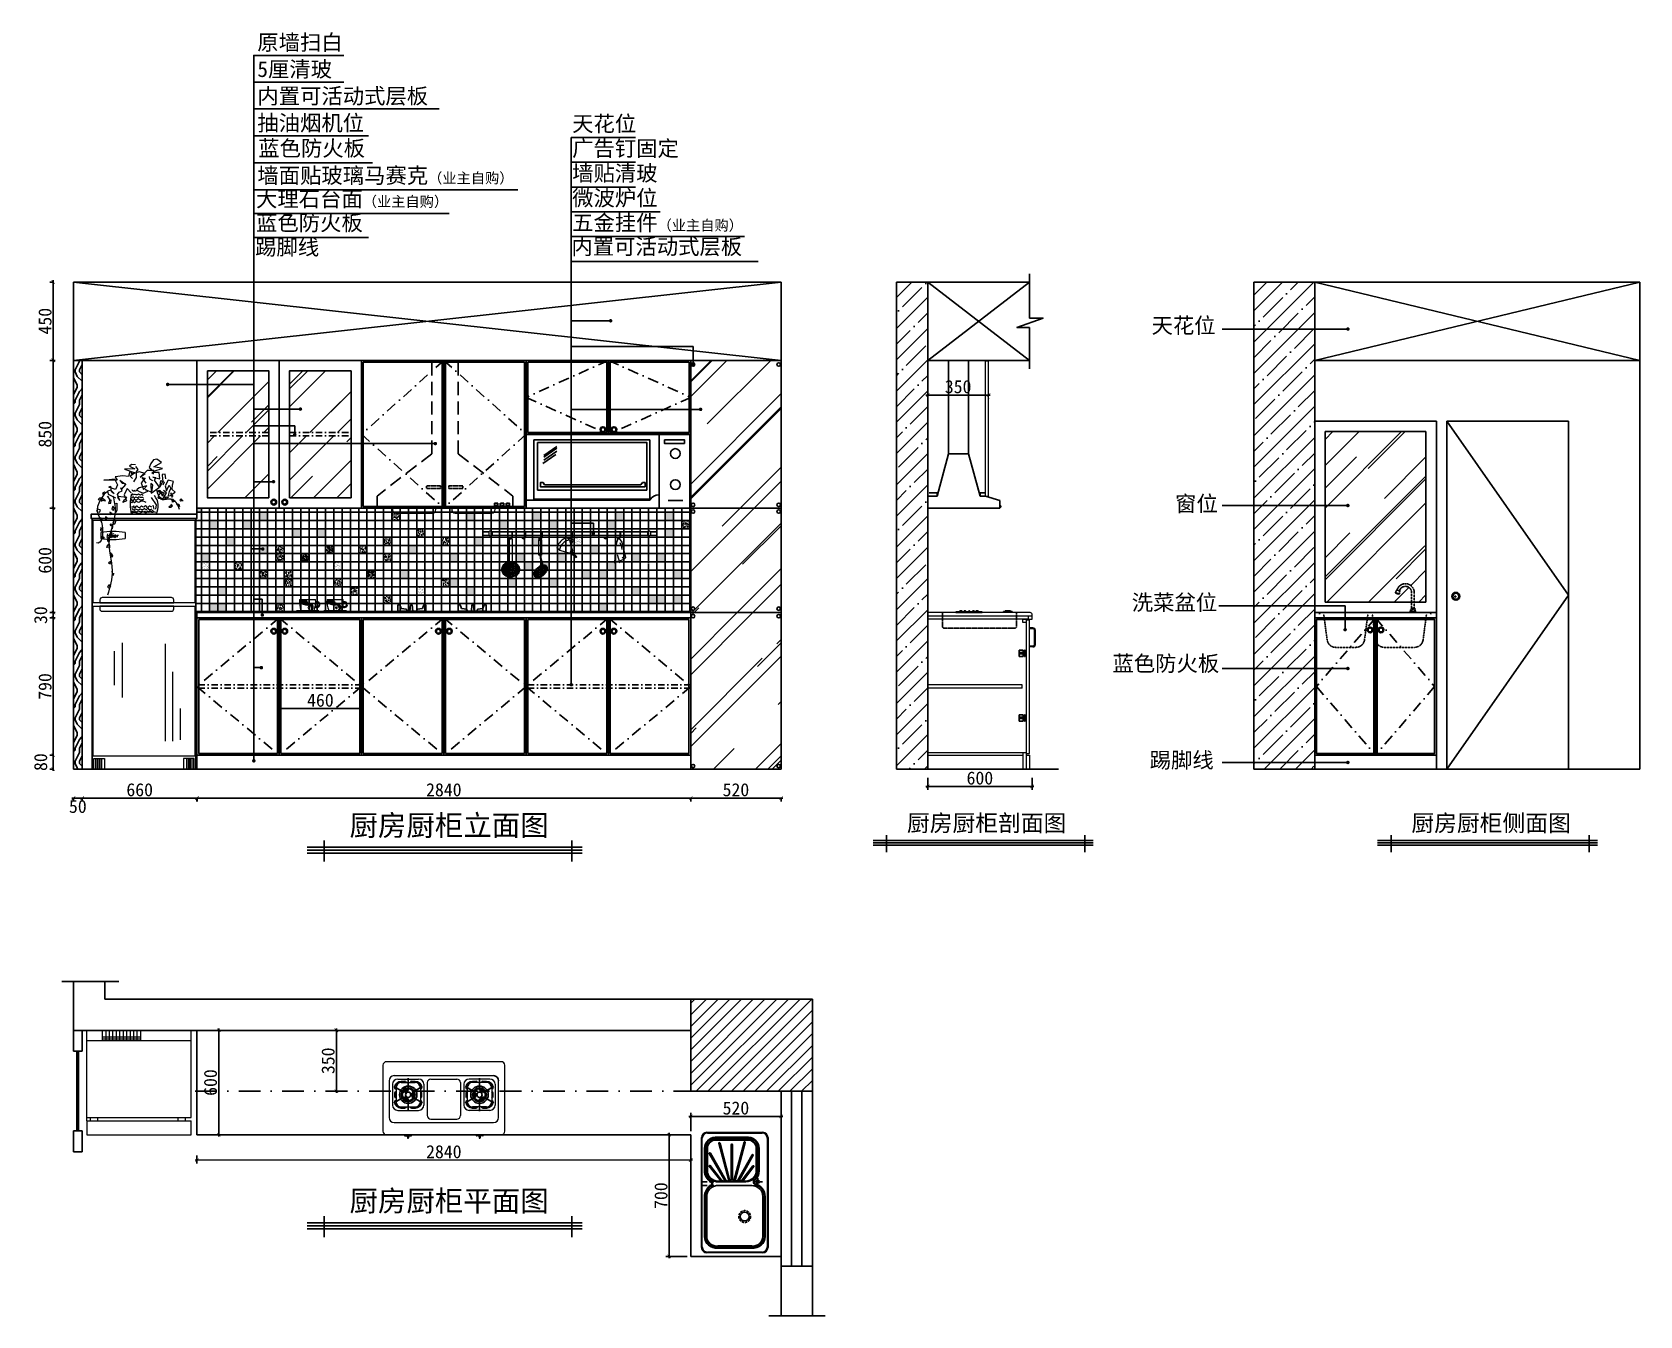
# Model space of a CAD drawing. Header units: millimetres. Extents: x 71641 to 191108, y -23091 to 29972.
# Drawn here: x 181151 to 190397, y -18698 to -11318 of the extents above; entities that cross this region are included whole.
import ezdxf

# ---------------------------------------------------------------- set-up
doc = ezdxf.new("R2010")
doc.units = ezdxf.units.MM
for name, pattern in [('DASHDOT2', [0.5, 0.25, -0.125, 0, -0.125]), ('DASHED2', [0.375, 0.25, -0.125]), ('DASHEDX2', [1.5, 1, -0.5])]:
    doc.linetypes.add(name, pattern=pattern)
for name, color, linetype in [('00', 1, 'Continuous'), ('10', 2, 'Continuous'), ('3', 5, 'Continuous'), ('7', 7, 'Continuous'), ('JIA', 4, 'Continuous')]:
    doc.layers.add(name, color=color, linetype=linetype)
doc.layers.add('4', color=4, linetype='Continuous', lineweight=5)
doc.layers.add('8', color=8, linetype='Continuous', lineweight=0)
doc.styles.add('30', font='SimSun.ttf', dxfattribs={"height": 75})
doc.styles.add('ROMANS', font='romans')
doc.styles.get("Standard").update_dxf_attribs({"font": 'SimSun.ttf', "height": 150})
doc.dimstyles.new('30', dxfattribs={"dimscale": 0, "dimtxt": 90, "dimasz": 20, "dimexe": 20, "dimexo": 20, "dimgap": 10, "dimtad": 1, "dimdec": 0, "dimzin": 0, "dimdsep": 46, "dimtxsty": '30', "dimblk": 'ARCHTICK', "dimcen": 20, "dimdle": 10, "dimclrd": 8, "dimclre": 8, "dimclrt": 2, "dimadec": 0, "dimazin": 0, "dimtfac": 1, "dimtdec": 0, "dimtmove": 2, "dimatfit": 3, "dimldrblk": 'DOT', "dimfxl": 0, "dimtolj": 2, "dimtzin": 0, "dimlwd": -1, "dimarcsym": 0})
pattern_1 = [(45, (-5614.66, -797.1), (301.7366, 804.63095), [5334, -711.2, 1778, -355.6]), (45, (-5405.96, -336.96), (-585.8719, 82.9776), [1066.8, -117.348, 2133.6, -266.7]), (45, (-5702.67, -457.66), (1139.0557, 1475.9949), [2844.8, -497.84, 1422.4, -355.6])]
pattern_2 = [(37.5, (12722.192, -9744.291), (-0.4800094, 14.6823971), [0, -11.5824, 0, -12.954, 0, -12.3825]), (7.5, (12722.192, -9744.291), (13.4856985, 21.504753), [0, -6.2484, 0, -10.4394, 0, -4.0005]), (327.5, (12712.82, -9744.291), (23.7297711, 0.0431155), [0, -3.81, 0, -13.716, 0, -17.907]), (317.5, (12712.82, -9744.291), (22.9066936, 6.6878797), [0, -1.905, 0, -8.9916, 0, -10.287])]
pattern_3 = [(45, (13375.48, -9925.72), (237.07876, 632.21003), [4191, -558.8, 1397, -279.4]), (45, (13539.46, -9564.18), (-460.3279, 65.1967), [838.2, -92.202, 1676.4, -209.55]), (45, (13306.33, -9659.01), (894.97233, 1159.71028), [2235.2, -391.16, 1117.6, -279.4])]
pattern_4 = [(37.5, (-5614.663, -797.111), (-0.4800094, 14.6823971), [0, -11.5824, 0, -12.954, 0, -12.3825]), (7.5, (-5614.663, -797.111), (13.4856985, 21.504753), [0, -6.2484, 0, -10.4394, 0, -4.0005]), (327.5, (-5624.036, -797.111), (23.7297711, 0.0431155), [0, -3.81, 0, -13.716, 0, -17.907]), (317.5, (-5624.036, -797.111), (22.9066936, 6.6878797), [0, -1.905, 0, -8.9916, 0, -10.287])]

msp = doc.modelspace()

# ---------------------------------------------------------------- texts
at = {"color": 2, "char_height": 90, "attachment_point": 1, "style": '30'}
for s, insert in [('原墙扫白', (182446.3, -11331.8)), ('5厘清玻', (182446.3, -11485.9)), ('内置可活动式层板', (182446.3, -11640)), ('抽油烟机位', (182446.3, -11794.9)), ('天花位', (184256.7, -11799.2)), ('蓝色防火板', (182451.5, -11940.5)), ('广告钉固定', (184256.7, -11941.6)), ('墙面贴玻璃马赛克{\\H0.6667x;（业主自购）}', (182446.3, -12097)), ('墙贴清玻', (184256.7, -12083.9)), ('大理石台面{\\H0.6667x;（业主自购）}', (182438.7, -12232)), ('微波炉位', (184256.7, -12226.3)), ('蓝色防火板', (182438.7, -12368.7)), ('五金挂件{\\H0.6667x;（业主自购）}', (184256.7, -12368.7)), ('踢脚线', (182433.5, -12509.1)), ('内置可活动式层板', (184252.3, -12506)), ('天花位', (187588.7, -12959.3)), ('窗位', (187724.2, -13983.9)), ('洗菜盆位', (187475, -14552)), ('蓝色防火板', (187363.9, -14902.4)), ('踢脚线', (187577.9, -15457.9))]:
    msp.add_mtext(s, dxfattribs=dict(at, insert=insert))
at = {"color": 8, "attachment_point": 3}
for s, insert, char_height, width in [('{\\C2;厨房厨柜立面图}', (184121.8, -15818.3, -342.9), 120, 4366.126), ('{\\C2;厨房厨柜剖面图}', (187098.8, -15816.8, -274.3), 96, 3492.901), ('{\\C2;厨房厨柜侧面图}', (189999.7, -15816.8, -274.3), 96, 3492.901), ('{\\C2;厨房厨柜平面图}', (184121.8, -17977.1, -342.9), 120, 4366.126)]:
    msp.add_mtext(s, dxfattribs=dict(at, insert=insert, char_height=char_height, width=width))

# ---------------------------------------------------------------- blocks, each defined once
blk = doc.blocks.new('_ARCHTICK')
at = {"color": 0, "linetype": 'ByBlock', "const_width": 0.15}
blk.add_lwpolyline([(-0.5, -0.5), (0.5, 0.5)], dxfattribs=at)
blk = doc.blocks.new('DOT')
at = {"color": 0, "linetype": 'ByBlock'}
blk.add_line((-0.5, 0), (-1, 0), dxfattribs=at)
at = {"color": 0, "linetype": 'ByBlock', "const_width": 0.5}
blk.add_lwpolyline([(-0.25, 0, 1), (0.25, 0, 1)], format="xyb", close=True, dxfattribs=at)
blk = doc.blocks.new('*D483')
at = {"color": 8, "lineweight": -2}
for p, q in [((181284.2, -14684.9), (181252.9, -14684.9)), ((181276.1, -15474.9), (181252.9, -15474.9))]:
    blk.add_line(p, q, dxfattribs=at)
at = {"color": 8}
blk.add_line((181272.9, -15484.9), (181272.9, -14674.9), dxfattribs=at)
at = {"layer": 'Defpoints', "color": 0}
for p in [(181272.9, -14684.9), (181304.2, -14684.9), (181296.1, -15474.9)]:
    blk.add_point(p, dxfattribs=at)
at = {"color": 8, "xscale": 20, "yscale": 20, "zscale": 20}
for p, rotation in [((181272.9, -14684.9), 90), ((181272.9, -15474.9), 270)]:
    blk.add_blockref('_ARCHTICK', p, dxfattribs=dict(at, rotation=rotation))
at = {"color": 2, "insert": (181225.4, -15079.9), "char_height": 75, "attachment_point": 5, "rotation": 90, "style": '30'}
blk.add_mtext('\\A2;790', dxfattribs=at)
blk = doc.blocks.new('_Dot')
at = {"color": 0, "linetype": 'ByBlock', "lineweight": -2}
blk.add_line((-0.5, 0), (-1, 0), dxfattribs=at)
at = {"color": 0, "linetype": 'ByBlock', "const_width": 0.5}
blk.add_lwpolyline([(-0.25, 0, 1), (0.25, 0, 1)], format="xyb", close=True, dxfattribs=at)
blk = doc.blocks.new('A$C5B973F83')
at = {"layer": '8'}
for p, q in [((314, 561.3), (344.2, 519.1)), ((343.1, 465.7), (202, 465.7)), ((324.6, 517.6), (330.6, 495)), ((344.2, 519.1), (339.7, 495))]:
    blk.add_line(p, q, dxfattribs=at)
for points in [[(224.4, 748.9), (202.4, 751.1), (189.2, 742.3), (220, 727), (160.7, 724.8), (222.2, 702.9), (193.6, 685.3), (206.8, 670)], [(224.4, 740.1), (237.6, 722.6), (228.8, 709.4), (228.8, 676.6), (213.4, 652.5)], [(327.8, 713.8), (380.6, 729.2), (330, 737.9), (374, 762), (347.6, 781.8), (327.8, 777.4), (312.4, 757.7), (303.6, 733.5), (319, 722.6)], [(240.9, 599), (268.4, 587.5), (294.7, 597.8), (281, 606.9), (318.8, 592.1), (323.4, 632), (311.9, 642.3), (314.2, 586.4), (362.3, 621.8), (333.7, 660.6), (340.5, 674.3), (323.4, 678.8), (364.6, 669.7), (360, 706.2), (317.6, 705.1), (327.9, 698.2), (330.2, 717.6), (291.3, 716.5), (251.2, 678.8), (279.8, 699.4), (245.5, 708.5), (200.8, 695.9), (204.3, 702.8), (191.7, 710.8), (183.7, 682.3), (151.6, 686.8), (108.1, 681.1), (118.4, 661.7), (42.8, 660.6), (103.5, 669.7), (120.7, 634.3), (110.4, 606.9), (70.3, 621.8), (81.7, 626.3), (82.9, 606.9), (85.2, 597.8), (102.3, 585.3), (82.9, 604.7), (63.4, 599), (68, 581.8), (109.2, 560.2)], [(166.9, 635.8), (134.3, 658.7), (147.7, 643.4), (165, 641.5), (166.9, 635.8), (142, 607.1)], [(285.9, 643.4), (262.9, 675.9), (280.1, 672.1), (257.1, 645.3), (270.5, 607.1), (289.7, 628.1), (245.6, 616.7), (234.1, 607.1)], [(303.2, 681.7), (305.1, 668.3), (322.4, 658.7)], [(399.7, 669), (394.7, 696.4), (377.3, 693.9), (379.8, 666.5), (382.3, 656.6), (364.8, 621.8), (369.8, 659.1), (389.7, 649.1), (382.3, 631.7)], [(419.7, 572), (452.1, 591.9), (434.7, 606.8), (437.2, 634.2), (442.2, 654.1), (412.2, 661.6), (394.7, 629.2), (402.2, 599.4), (417.2, 631.7), (427.2, 614.3), (417.2, 596.9), (409.7, 564.6), (412.2, 557.1)], [(26.9, 553.6), (19.2, 559.3), (9.6, 549.7), (51.8, 542.1), (34.5, 555.5), (28.8, 547.8), (28.8, 538.3)], [(53.7, 588), (46.1, 591.8), (34.5, 584.2), (38.4, 578.4), (46.1, 582.2)], [(80.6, 545.9), (63.3, 568.9), (76.8, 545.9), (69.1, 526.8), (82.5, 528.7), (84.4, 547.8)], [(199.6, 588), (176.5, 612.8), (159.3, 576.5), (172.7, 542.1), (151.6, 532.5), (161.2, 547.8), (174.6, 561.2), (122.8, 567), (120.9, 561.2), (134.3, 544), (120.9, 578.4), (130.5, 591.8), (147.7, 599.5), (140.1, 616.7)], [(353.3, 597.4), (360.9, 603.5), (368.4, 595.9), (360.9, 591.4), (356.3, 597.4)], [(356.3, 567.3), (353.3, 561.3), (356.3, 558.3), (360.9, 558.3), (360.9, 562.8)], [(384.7, 569.5), (367.3, 601.9), (377.3, 572), (392.2, 586.9), (372.3, 594.4), (354.8, 572), (382.3, 552.1), (402.2, 589.4), (384.7, 601.9)], [(394.1, 556.8), (400.2, 565.8), (406.2, 559.8), (404.7, 553.8), (398.6, 552.3), (391.1, 552.3)], [(441, 567.3), (427.4, 588.4), (431.9, 573.3), (433.4, 561.3)], [(9.6, 469.4), (1.9, 484.7), (7.7, 496.2), (21.1, 490.5), (19.2, 482.8), (15.4, 473.3)], [(90.2, 469.4), (76.8, 477.1), (80.6, 461.8), (90.2, 471.4)], [(101.7, 501.9), (94, 511.5), (88.3, 494.3), (92.1, 490.5), (99.8, 488.6), (101.7, 501.9)], [(107.5, 524.9), (117, 528.7), (117, 509.6), (117, 486.6), (109.4, 473.3)], [(428.9, 516.1), (415.3, 505.6), (430.4, 507.1), (436.4, 514.6), (427.4, 520.6)], [(434.9, 546.2), (447, 538.7), (437.9, 534.2), (437.9, 541.7), (428.9, 549.3)], [(471.2, 511.6), (462.1, 525.2), (474.2, 523.7), (477.2, 510.1), (468.2, 510.1)], [(495.4, 544.7), (486.3, 553.8), (478.7, 546.2), (484.8, 543.2), (498.4, 544.7)], [(26.9, 421.6), (34.5, 435), (23, 444.6), (26.9, 419.7)], [(32.6, 377.7), (24.9, 389.1), (23, 373.8), (26.9, 370), (34.5, 371.9)], [(61.4, 444.6), (51.8, 450.3), (49.9, 436.9), (59.5, 436.9), (51.8, 444.6)], [(86.3, 396.8), (78.7, 402.5), (84.4, 410.2), (90.2, 402.5), (92.1, 394.9), (90.2, 381.5)], [(101.7, 440.8), (109.4, 423.6), (105.5, 410.2), (99.8, 406.3), (95.9, 419.7), (103.6, 435)], [(40.3, 337.5), (32.6, 328), (40.3, 324.1), (46.1, 333.7)], [(78.7, 285.9), (69.1, 276.3), (59.5, 274.4), (65.2, 291.6), (71, 285.9), (76.8, 274.4), (74.8, 295.4)], [(71, 331.8), (63.3, 326), (63.3, 312.7), (69.1, 308.8), (71, 322.2), (71, 331.8)], [(86.3, 364.3), (86.3, 354.7), (84.4, 339.4), (92.1, 341.3), (90.2, 354.7), (84.4, 364.3)], [(80.6, 194.1), (69.1, 184.6), (78.7, 180.7), (82.5, 188.4), (76.8, 186.5)], [(78.7, 245.7), (86.3, 240), (92.1, 228.5), (90.2, 219), (86.3, 220.9), (86.3, 238.1), (80.6, 238.1)], [(90.2, 117.6), (97.9, 127.2), (95.9, 113.8), (92.1, 125.3), (90.2, 138.7)], [(82.5, 46.9), (71, 60.3), (63.3, 46.9), (74.8, 41.2), (80.6, 48.8), (80.6, 64.1)]]:
    blk.add_lwpolyline(points, dxfattribs=at)
for centre, radius, start, end in [((392, 522.8), 198.4, 162.87214, 196.71693), ((258.3, 512.3), 96.7, 331.20353, 38.63547)]:
    blk.add_arc(centre, radius, start, end, dxfattribs=at)
for points, knots in [([(67.2, 586.1), (65.3, 612.2), (-32.2, 482), (51.1, 442.6), (31.4, 286.1), (0, 301.2)], [0, 0, 0, 0, 78.591448, 208.123868, 312.761584, 312.761584, 312.761584, 312.761584]), ([(94.9, 570.7), (102, 541.1), (122.3, 456.1), (46.6, 316.4), (107.8, 151.9), (77.4, 47), (63.9, 0)], [0, 0, 0, 0, 89.470851, 256.956677, 434.793579, 578.836294, 578.836294, 578.836294, 578.836294]), ([(240.9, 599), (238.7, 599.4), (234.5, 600.2), (226.9, 606.8), (224.6, 591.6), (218.2, 605.1), (212.4, 595.2), (207.7, 601.8), (204.7, 603.7), (203.1, 604.7)], [0, 0, 0, 0, 7.240182, 13.404163, 21.641923, 28.964499, 35.635737, 41.35433, 47.072948, 47.072948, 47.072948, 47.072948]), ([(270.7, 560.2), (267.7, 561.4), (261.6, 563.9), (252.2, 558.8), (243.5, 568.3), (237, 556.1), (227.4, 567.8), (218.3, 556.3), (210.9, 568.1), (206.5, 562.1), (204.3, 559)], [0, 0, 0, 0, 9.441432, 18.673635, 28.453788, 35.776374, 46.63665, 56.416776, 64.665792, 73.596951, 73.596951, 73.596951, 73.596951]), ([(268.4, 573.8), (264.8, 577.5), (259, 583.4), (251.3, 570.2), (242.2, 584.8), (233.2, 574.5), (225.1, 578.6), (216.8, 578.5), (206, 575.1), (208.6, 590.1), (206.7, 580.9), (205.4, 575)], [0, 0, 0, 0, 11.780498, 19.103073, 31.897491, 39.574149, 51.082638, 54.518173, 66.026661, 71.732272, 82.254657, 82.254657, 82.254657, 82.254657]), ([(344.2, 611), (351.3, 583.4), (363.7, 534.5), (444.9, 569.7), (464.4, 522.6), (475.7, 495)], [0, 0, 0, 0, 68.798201, 121.774384, 195.963616, 195.963616, 195.963616, 195.963616]), ([(285.6, 532.8), (274.6, 538.4), (258.9, 546.5), (240.8, 527), (228.1, 547.5), (220.4, 525.9), (215.2, 535.5), (207.8, 539.7), (204.8, 528.3), (200.6, 533.6), (198.5, 536.2)], [0, 0, 0, 0, 32.568656, 46.397502, 60.734921, 73.668199, 80.134832, 86.298813, 93.615714, 100.938323, 100.938323, 100.938323, 100.938323]), ([(273, 552.2), (264.5, 547.5), (252.6, 540.9), (240.6, 556.9), (233, 546.9), (221.6, 543.3), (218.6, 557.1), (212.3, 547.1), (204.8, 538.4), (203.2, 548.8), (202.4, 552.7), (202, 554.4)], [0, 0, 0, 0, 24.478061, 34.317476, 45.110341, 54.342542, 62.580288, 70.663601, 79.594761, 86.814431, 92.63383, 92.63383, 92.63383, 92.63383]), ([(318.8, 505.4), (313.8, 509.3), (304.5, 516.5), (292, 497.2), (282.5, 521.2), (271.9, 497.9), (258.1, 520.7), (246.1, 490.7), (230.7, 525.1), (214.5, 489.2), (217, 521.1), (208.6, 505.3), (203.5, 506.2), (202, 506.5)], [0, 0, 0, 0, 15.943212, 29.285662, 43.053902, 56.09353, 70.430915, 86.68387, 106.697524, 123.694574, 136.454165, 146.996386, 151.57709, 151.57709, 151.57709, 151.57709]), ([(341.7, 474.6), (338, 477.4), (330.5, 483.2), (319.6, 470), (313.6, 483.6), (304, 469.5), (293.7, 485), (285.2, 465.6), (270.9, 485.2), (247, 463.9), (226.1, 474.9), (208.7, 477.2), (203.3, 464.7), (202.5, 473.2), (202, 478)], [0, 0, 0, 0, 12.327927, 24.655855, 31.1225, 42.394624, 52.630179, 65.669795, 76.462669, 103.412652, 134.667539, 143.899771, 151.216659, 160.62857, 160.62857, 160.62857, 160.62857]), ([(318.8, 494), (312.1, 491.1), (301.7, 486.7), (295.7, 509.1), (282.7, 482.2), (277, 505.4), (263.4, 484.3), (252.1, 500.1), (239.2, 482.5), (224.7, 499.6), (216.3, 487), (208.3, 492.3), (206.3, 496.6), (205.4, 498.5)], [0, 0, 0, 0, 17.215537, 27.043629, 44.199433, 52.437194, 69.870472, 79.095153, 93.974684, 111.74843, 119.997437, 127.674094, 134.334192, 134.334192, 134.334192, 134.334192]), ([(327.9, 483.7), (325.6, 484.6), (320.6, 486.6), (314.5, 478.2), (306.6, 488.7), (303, 473.4), (291.7, 487.6), (286.6, 473.9), (278.1, 485.1), (271, 474.3), (262.8, 486.6), (252.3, 474.8), (240.8, 487.5), (230.3, 473.3), (221.2, 489.7), (211, 471.6), (207.1, 480.8), (205.4, 484.8)], [0, 0, 0, 0, 6.965181, 14.641812, 22.31847, 29.635358, 41.587901, 48.054546, 57.834672, 64.50591, 74.741438, 84.521592, 98.683721, 108.91925, 119.712124, 132.085619, 141.913728, 141.913728, 141.913728, 141.913728])]:
    blk.add_open_spline(points, degree=3, knots=knots, dxfattribs=at)
blk = doc.blocks.new('brege')
at = {"layer": '10', "ltscale": 5, "elevation": 0}
blk.add_lwpolyline([(187702, -13316.7), (187099.6, -13316.7), (187099.6, -13292.4), (187708.3, -13292.4), (187708.3, -13316.7), (187702, -13316.7)], dxfattribs=at)
at = {"layer": '10', "ltscale": 5, "extrusion": (-5.54678e-14, 6.57118e-08, 1), "elevation": 0}
for points in [[(187106.7, -14757.8), (187106.7, -13316.7)], [(187702, -14757.8), (187702, -13316.7)]]:
    blk.add_lwpolyline(points, dxfattribs=at)
at = {"layer": '8'}
for p, q in [((187279.2, -14031.7), (187279.2, -14346.3)), ((187524.8, -14037.2), (187524.8, -14596.8)), ((187231.7, -14079.2), (187231.7, -14275.1)), ((187567.1, -14199.1), (187567.1, -14596.8)), ((187612.8, -14410.3), (187612.8, -14589.8)), ((187124.3, -14697), (187124.3, -14757.8)), ((187135.4, -14697), (187135.4, -14757.8)), ((187143.4, -14697), (187143.4, -14757.8)), ((187150.6, -14697), (187150.6, -14757.8)), ((187160.1, -14697), (187160.1, -14757.8)), ((187648.5, -14697), (187648.5, -14757.8)), ((187658.1, -14697), (187658.1, -14757.8)), ((187665.2, -14697), (187665.2, -14757.8)), ((187673.2, -14697), (187673.2, -14757.8)), ((187684.4, -14697), (187684.4, -14757.8))]:
    blk.add_line(p, q, dxfattribs=at)
at = {"layer": '8', "extrusion": (-5.54678e-14, 6.57118e-08, 1), "elevation": 0}
for points in [[(187112.5, -13327.3), (187696.6, -13327.3), (187696.6, -13801.2), (187112.5, -13801.2)], [(187112.5, -13821.2), (187696.1, -13821.2), (187696.1, -14683.2), (187112.5, -14683.2)]]:
    blk.add_lwpolyline(points, close=True, dxfattribs=at)
at = {"layer": '8'}
for points in [[(187155.3, -13397.9), (187155.3, -13432.2)], [(187295.6, -13397.9), (187295.6, -13432.2)]]:
    blk.add_lwpolyline(points, dxfattribs=at)
at = {"layer": '8', "extrusion": (-5.54678e-14, 6.57118e-08, 1), "elevation": 0}
for points in [[(187150.5, -13801.2), (187575.4, -13801.2), (187575.4, -13785.6, 0.414214), (187561.5, -13771.8), (187164.3, -13771.8, 0.414214), (187150.5, -13785.6)], [(187163.7, -13850.6), (187561, -13850.6, 0.414214), (187574.8, -13836.7), (187574.8, -13821.2), (187149.9, -13821.2), (187149.9, -13836.7, 0.414214)]]:
    blk.add_lwpolyline(points, format="xyb", close=True, dxfattribs=at)
for points in [[(187115.1, -14757.8), (187115.1, -14697), (187175.9, -14697), (187175.9, -14757.8)], [(187692.3, -14757.8), (187692.3, -14697), (187631.5, -14697), (187631.5, -14757.8)]]:
    blk.add_lwpolyline(points, dxfattribs=at)
at = {"layer": '8'}
for centre, start, end in [((187225.5, -13845.2), 81.08878, 98.91122), ((187225.5, -12984.8), 261.08878, 278.91122)]:
    blk.add_arc(centre, 452.8, start, end, dxfattribs=at)
at = {"layer": '8', "linetype": 'ByBlock'}
blk.add_blockref('A$C5B973F83', (187130.6, -13758.1, 0), dxfattribs=at)
at = {"layer": '8', "style": 'ROMANS', "oblique": 10}
blk.add_text('Haier', height=20, dxfattribs=at).set_placement((187187.5, -13425.6))
blk = doc.blocks.new('*D484')
at = {"color": 8}
blk.add_line((184948.4, -17802.2), (182088.8, -17802.9), dxfattribs=at)
at = {"color": 8, "lineweight": -2}
for p, q in [((182098.8, -17777.3), (182098.8, -17822.9)), ((184938.4, -17776.6), (184938.4, -17822.2))]:
    blk.add_line(p, q, dxfattribs=at)
at = {"layer": 'Defpoints', "color": 0}
for p in [(182098.8, -17757.3), (182098.8, -17802.9), (184938.4, -17756.6)]:
    blk.add_point(p, dxfattribs=at)
at = {"color": 8, "xscale": 20, "yscale": 20, "zscale": 20}
for p, rotation in [((182098.8, -17802.9), 180.0142211521811), ((184938.4, -17802.2), 0.01422115218113973)]:
    blk.add_blockref('_ARCHTICK', p, dxfattribs=dict(at, rotation=rotation))
at = {"color": 2, "insert": (183518.6, -17755), "char_height": 75, "attachment_point": 5, "rotation": 0.01422, "style": '30'}
blk.add_mtext('\\A2;2840', dxfattribs=at)
blk = doc.blocks.new('*D485')
at = {"color": 8}
blk.add_line((182088.8, -15721.6), (184948.4, -15721.6), dxfattribs=at)
at = {"color": 8, "lineweight": -2}
for p, q in [((182098.8, -15724.2), (182098.8, -15741.6)), ((184938.4, -15724.2), (184938.4, -15741.6))]:
    blk.add_line(p, q, dxfattribs=at)
at = {"layer": 'Defpoints', "color": 0}
for p in [(182098.8, -15704.2), (184938.4, -15704.2), (184938.4, -15721.6)]:
    blk.add_point(p, dxfattribs=at)
at = {"color": 8, "xscale": 20, "yscale": 20, "zscale": 20, "rotation": 180}
blk.add_blockref('_ARCHTICK', (182098.8, -15721.6), dxfattribs=at)
at = {"color": 8, "xscale": 20, "yscale": 20, "zscale": 20}
blk.add_blockref('_ARCHTICK', (184938.4, -15721.6), dxfattribs=at)
at = {"color": 2, "insert": (183518.6, -15674.1), "char_height": 75, "attachment_point": 5, "style": '30'}
blk.add_mtext('\\A2;2840', dxfattribs=at)
blk = doc.blocks.new('*D486')
at = {"color": 8, "lineweight": -2}
for p, q in [((182913, -17057), (182880.8, -17057)), ((182913, -17407), (182880.8, -17407))]:
    blk.add_line(p, q, dxfattribs=at)
at = {"color": 8}
blk.add_line((182900.8, -17417), (182900.8, -17047), dxfattribs=at)
at = {"layer": 'Defpoints', "color": 0}
for p in [(182900.8, -17057), (182933, -17057), (182933, -17407)]:
    blk.add_point(p, dxfattribs=at)
at = {"color": 8, "xscale": 20, "yscale": 20, "zscale": 20}
for p, rotation in [((182900.8, -17057), 90), ((182900.8, -17407), 270)]:
    blk.add_blockref('_ARCHTICK', p, dxfattribs=dict(at, rotation=rotation))
at = {"color": 2, "insert": (182853.3, -17232), "char_height": 75, "attachment_point": 5, "rotation": 90, "style": '30'}
blk.add_mtext('\\A2;350', dxfattribs=at)
blk = doc.blocks.new('*D487')
at = {"color": 8, "lineweight": -2}
for p, q in [((182118.8, -17057), (182244.4, -17057)), ((182118.8, -17657), (182244.4, -17657))]:
    blk.add_line(p, q, dxfattribs=at)
at = {"color": 8}
blk.add_line((182224.4, -17047), (182224.4, -17667), dxfattribs=at)
at = {"layer": 'Defpoints', "color": 0}
for p in [(182098.8, -17057), (182098.8, -17657), (182224.4, -17657)]:
    blk.add_point(p, dxfattribs=at)
at = {"color": 8, "xscale": 20, "yscale": 20, "zscale": 20}
for p, rotation in [((182224.4, -17057), 90), ((182224.4, -17657), 270)]:
    blk.add_blockref('_ARCHTICK', p, dxfattribs=dict(at, rotation=rotation))
at = {"color": 2, "insert": (182176.9, -17357), "char_height": 75, "attachment_point": 5, "rotation": 90, "style": '30'}
blk.add_mtext('\\A2;600', dxfattribs=at)
blk = doc.blocks.new('*D488')
at = {"color": 8}
blk.add_line((181379.3, -15721.6), (181449.4, -15721.6), dxfattribs=at)
at = {"color": 8, "lineweight": -2}
for p, q in [((181389.3, -15724.2), (181389.3, -15741.6)), ((181439.4, -15724.2), (181439.4, -15741.6))]:
    blk.add_line(p, q, dxfattribs=at)
at = {"layer": 'Defpoints', "color": 0}
for p in [(181389.3, -15704.2), (181439.4, -15704.2), (181439.4, -15721.6)]:
    blk.add_point(p, dxfattribs=at)
at = {"color": 8, "xscale": 20, "yscale": 20, "zscale": 20, "rotation": 180}
blk.add_blockref('_ARCHTICK', (181389.3, -15721.6), dxfattribs=at)
at = {"color": 8, "xscale": 20, "yscale": 20, "zscale": 20}
blk.add_blockref('_ARCHTICK', (181439.4, -15721.6), dxfattribs=at)
at = {"color": 2, "insert": (181413.8, -15769.8), "char_height": 75, "attachment_point": 5, "style": '30'}
blk.add_mtext('\\A2;50', dxfattribs=at)
blk = doc.blocks.new('*D489')
at = {"color": 8}
blk.add_line((181429.4, -15721.6), (182109.8, -15721.6), dxfattribs=at)
at = {"color": 8, "lineweight": -2}
for p, q in [((181439.4, -15724.2), (181439.4, -15741.6)), ((182099.8, -15724.2), (182099.8, -15741.6))]:
    blk.add_line(p, q, dxfattribs=at)
at = {"layer": 'Defpoints', "color": 0}
for p in [(181439.4, -15704.2), (182099.8, -15704.2), (182099.8, -15721.6)]:
    blk.add_point(p, dxfattribs=at)
at = {"color": 8, "xscale": 20, "yscale": 20, "zscale": 20, "rotation": 180}
blk.add_blockref('_ARCHTICK', (181439.4, -15721.6), dxfattribs=at)
at = {"color": 8, "xscale": 20, "yscale": 20, "zscale": 20}
blk.add_blockref('_ARCHTICK', (182099.8, -15721.6), dxfattribs=at)
at = {"color": 2, "insert": (181769.6, -15674.1), "char_height": 75, "attachment_point": 5, "style": '30'}
blk.add_mtext('\\A2;660', dxfattribs=at)
blk = doc.blocks.new('*D490')
at = {"color": 8, "lineweight": -2}
for p, q in [((181276.1, -15474.9), (181252.9, -15474.9)), ((181276.1, -15554.9), (181252.9, -15554.9))]:
    blk.add_line(p, q, dxfattribs=at)
at = {"color": 8}
blk.add_line((181272.9, -15564.9), (181272.9, -15464.9), dxfattribs=at)
at = {"layer": 'Defpoints', "color": 0}
for p in [(181272.9, -15474.9), (181296.1, -15474.9), (181296.1, -15554.9)]:
    blk.add_point(p, dxfattribs=at)
at = {"color": 8, "xscale": 20, "yscale": 20, "zscale": 20}
for p, rotation in [((181272.9, -15474.9), 90), ((181272.9, -15554.9), 270)]:
    blk.add_blockref('_ARCHTICK', p, dxfattribs=dict(at, rotation=rotation))
at = {"color": 2, "insert": (181200.4, -15514.9), "char_height": 75, "attachment_point": 5, "rotation": 90, "style": '30'}
blk.add_mtext('\\A2;80', dxfattribs=at)
blk = doc.blocks.new('*D491')
at = {"color": 8}
blk.add_line((182562.1, -15206.7), (183055.4, -15206.7), dxfattribs=at)
at = {"color": 8, "lineweight": -2}
for p, q in [((182572.1, -15203.3), (182572.1, -15186.7)), ((183045.4, -15203.3), (183045.4, -15186.7))]:
    blk.add_line(p, q, dxfattribs=at)
at = {"layer": 'Defpoints', "color": 0}
for p in [(182572.1, -15223.3), (183045.4, -15206.7), (183045.4, -15223.3)]:
    blk.add_point(p, dxfattribs=at)
at = {"color": 8, "xscale": 20, "yscale": 20, "zscale": 20, "rotation": 180}
blk.add_blockref('_ARCHTICK', (182572.1, -15206.7), dxfattribs=at)
at = {"color": 8, "xscale": 20, "yscale": 20, "zscale": 20}
blk.add_blockref('_ARCHTICK', (183045.4, -15206.7), dxfattribs=at)
at = {"color": 2, "insert": (182808.8, -15159.2), "char_height": 75, "attachment_point": 5, "style": '30'}
blk.add_mtext('\\A2;460', dxfattribs=at)
blk = doc.blocks.new('*D492')
at = {"color": 8, "lineweight": -2}
for p, q in [((184918.4, -17657), (184795.2, -17657)), ((184918.4, -18357.2), (184795.2, -18357.2))]:
    blk.add_line(p, q, dxfattribs=at)
at = {"color": 8}
blk.add_line((184815.2, -18367.2), (184815.2, -17647), dxfattribs=at)
at = {"layer": 'Defpoints', "color": 0}
for p in [(184815.2, -17657), (184938.4, -17657), (184938.4, -18357.2)]:
    blk.add_point(p, dxfattribs=at)
at = {"color": 8, "xscale": 20, "yscale": 20, "zscale": 20}
for p, rotation in [((184815.2, -17657), 90), ((184815.2, -18357.2), 270)]:
    blk.add_blockref('_ARCHTICK', p, dxfattribs=dict(at, rotation=rotation))
at = {"color": 2, "insert": (184767.7, -18007.1), "char_height": 75, "attachment_point": 5, "rotation": 90, "style": '30'}
blk.add_mtext('\\A2;700', dxfattribs=at)
blk = doc.blocks.new('A$C61806B4C')
at = {"layer": '3'}
for p, q in [((110, 390), (260, 390)), ((110, 385), (260, 385)), ((110, 375), (260, 375)), ((110, 370), (260, 370)), ((324, 246), (153, 342)), ((156, 350), (326, 254)), ((322, 275), (226, 348)), ((231, 354), (330, 279)), ((435, 430), (705, 430)), ((435, 425), (705, 425)), ((779, 340), (779, 110)), ((784, 340), (784, 110)), ((34, 110), (34, 300)), ((39, 110), (39, 300)), ((49, 110), (49, 300)), ((54, 110), (54, 300)), ((328, 219), (68, 288)), ((69, 296), (327, 227)), ((330, 300), (330, 110)), ((335, 300), (335, 110)), ((328, 192), (73, 125)), ((74, 117), (327, 184)), ((84, 209), (321, 210)), ((84, 201), (321, 201)), ((325, 165), (141, 60)), ((144, 52), (326, 157)), ((323, 136), (224, 59)), ((229, 52), (330, 132)), ((260, 40), (110, 40)), ((260, 35), (110, 35)), ((260, 25), (110, 25)), ((260, 20), (110, 20)), ((705, 25), (435, 25)), ((705, 20), (435, 20))]:
    blk.add_line(p, q, dxfattribs=at)
at = {"layer": '3', "linetype": 'DASHEDX2', "ltscale": 30}
for p, q in [((310, 382), (360, 382)), ((335, 352), (335, 412)), ((335, 8), (335, 145)), ((360, 8), (360, 150))]:
    blk.add_line(p, q, dxfattribs=at)
at = {"layer": '3'}
blk.add_lwpolyline([(435, 415), (705, 415, -0.445378), (769, 340), (769, 110, -0.445378), (705, 35), (435, 35, -0.414214), (360, 110), (360, 340, -0.414214)], format="xyb", close=True, dxfattribs=at)
for points in [[(321, 210), (325, 213), (327, 215), (327, 217), (327, 219)], [(326, 254), (330, 254), (330, 259), (330, 262), (328, 267), (326, 271), (322, 275)], [(327, 227), (329, 232), (329, 235), (329, 240), (327, 242), (327, 244), (324, 246)], [(321, 201), (325, 198), (327, 196), (328, 194), (327, 192)], [(327, 157), (330, 157), (331, 152), (331, 149), (328, 144), (326, 140), (323, 136)], [(327, 184), (330, 179), (330, 177), (329, 171), (328, 169), (327, 167), (325, 165)]]:
    blk.add_lwpolyline(points, dxfattribs=at)
for centre, radius in [((335, 382), 9.98), ((570, 292), 30)]:
    blk.add_circle(centre, radius, dxfattribs=at)
at = {"layer": '3', "linetype": 'DASHEDX2', "ltscale": 15}
blk.add_circle((570, 292), 40, dxfattribs=at)
at = {"layer": '3'}
for centre, radius, start, end in [((112, 311), 79.2, 91.551, 187.8349), ((112, 311), 74.3, 91.6616, 188.3215), ((112, 311), 64.4, 91.9373, 189.5012), ((112, 311), 59.4, 92.0172, 189.8939), ((155, 346), 4.05, 66.255, 246.255), ((230, 350), 4.05, 67.5508, 247.5508), ((260, 300), 90, 43.7934, 90), ((260, 300), 85, 40.2898, 90), ((260, 300), 75, 0, 90), ((260, 300), 70, 0, 90), ((336, 369), 13.3, 211.4456, 329.4824), ((336, 369), 18.3, 231.1219, 331.8884), ((435, 340), 90, 90, 165.5418), ((435, 340), 85, 90, 165.9722), ((703, 349), 81.2, 353.7986, 88.8078), ((703, 349), 76.3, 353.4172, 88.7258), ((69, 292), 4.05, 82.5927, 262.5927), ((112, 99), 79.2, 172.1651, 268.449), ((112, 99), 74.3, 171.6785, 268.3384), ((112, 99), 64.4, 170.4988, 268.0627), ((112, 99), 59.4, 170.1061, 267.9828), ((74, 121), 4.05, 97.6698, 277.6698), ((84, 205), 4.05, 90, 270), ((84, 205), 4.05, 90.2625, 270.2625), ((260, 110), 70, 270, 0), ((260, 110), 75, 270, 0), ((703, 101), 76.3, 271.2742, 6.5828), ((703, 101), 81.2, 271.1922, 6.2014), ((142, 56), 4.05, 114.0075, 294.0075), ((228, 56), 4.05, 112.7117, 292.7117), ((260, 110), 85, 270, 328.9261), ((260, 110), 90, 270, 328.8241), ((348, 56), 18.3, 16.8467, 146.7086), ((348, 56), 13.3, 13.7076, 148.5544), ((435, 110), 90, 214.5823, 270), ((435, 110), 85, 215.1439, 270)]:
    blk.add_arc(centre, radius, start, end, dxfattribs=at)
at = {"layer": '4'}
for p, q in [((35, 450), (780, 450)), ((40, 445), (775, 445)), ((0, 35), (0, 415)), ((5, 40), (5, 410)), ((810, 410), (810, 40)), ((815, 415), (815, 35)), ((775, 5), (40, 5)), ((780, 0), (35, 0))]:
    blk.add_line(p, q, dxfattribs=at)
for centre, start, end in [((35, 415), 90, 180), ((40, 410), 90, 180), ((775, 410), 0, 90), ((780, 415), 0, 90), ((35, 35), 180, 270), ((40, 40), 180, 270), ((775, 40), 270, 0), ((780, 35), 270, 0)]:
    blk.add_arc(centre, 35, start, end, dxfattribs=at)
blk = doc.blocks.new('洗手池图块')
at = {"layer": '3'}
blk.add_blockref('A$C61806B4C', (-920, -8), dxfattribs=at)
blk = doc.blocks.new('*D493')
at = {"color": 8}
blk.add_line((184928.4, -17551.4), (185468.4, -17551.4), dxfattribs=at)
at = {"color": 8, "lineweight": -2}
for p, q in [((184938.4, -17637), (184938.4, -17531.4)), ((185458.4, -17637), (185458.4, -17531.4))]:
    blk.add_line(p, q, dxfattribs=at)
at = {"layer": 'Defpoints', "color": 0}
for p in [(185458.4, -17551.4), (184938.4, -17657), (185458.4, -17657)]:
    blk.add_point(p, dxfattribs=at)
at = {"color": 8, "xscale": 20, "yscale": 20, "zscale": 20, "rotation": 180}
blk.add_blockref('_ARCHTICK', (184938.4, -17551.4), dxfattribs=at)
at = {"color": 8, "xscale": 20, "yscale": 20, "zscale": 20}
blk.add_blockref('_ARCHTICK', (185458.4, -17551.4), dxfattribs=at)
at = {"color": 2, "insert": (185198.4, -17503.9), "char_height": 75, "attachment_point": 5, "style": '30'}
blk.add_mtext('\\A2;520', dxfattribs=at)
blk = doc.blocks.new('*D495')
at = {"color": 8}
blk.add_line((184928.4, -15721.6), (185468.4, -15721.6), dxfattribs=at)
at = {"color": 8, "lineweight": -2}
for p, q in [((184938.4, -15724.2), (184938.4, -15741.6)), ((185458.4, -15724.2), (185458.4, -15741.6))]:
    blk.add_line(p, q, dxfattribs=at)
at = {"layer": 'Defpoints', "color": 0}
for p in [(184938.4, -15704.2), (185458.4, -15704.2), (185458.4, -15721.6)]:
    blk.add_point(p, dxfattribs=at)
at = {"color": 8, "xscale": 20, "yscale": 20, "zscale": 20, "rotation": 180}
blk.add_blockref('_ARCHTICK', (184938.4, -15721.6), dxfattribs=at)
at = {"color": 8, "xscale": 20, "yscale": 20, "zscale": 20}
blk.add_blockref('_ARCHTICK', (185458.4, -15721.6), dxfattribs=at)
at = {"color": 2, "insert": (185198.4, -15674.1), "char_height": 75, "attachment_point": 5, "style": '30'}
blk.add_mtext('\\A2;520', dxfattribs=at)
blk = doc.blocks.new('*D496')
at = {"color": 8, "lineweight": -2}
for p, q in [((186301.4, -15605.1), (186301.4, -15674.2)), ((186901.4, -15605.1), (186901.4, -15674.2))]:
    blk.add_line(p, q, dxfattribs=at)
at = {"color": 8}
blk.add_line((186911.4, -15654.2), (186291.4, -15654.2), dxfattribs=at)
at = {"layer": 'Defpoints', "color": 0}
for p in [(186301.4, -15585.1), (186901.4, -15585.1), (186301.4, -15654.2)]:
    blk.add_point(p, dxfattribs=at)
at = {"color": 8, "xscale": 20, "yscale": 20, "zscale": 20}
for p, rotation in [((186301.4, -15654.2), 180.0000000000019), ((186901.4, -15654.2), 1.918465386552271e-12)]:
    blk.add_blockref('_ARCHTICK', p, dxfattribs=dict(at, rotation=rotation))
at = {"color": 2, "insert": (186601.4, -15606.7), "char_height": 75, "attachment_point": 5, "style": '30'}
blk.add_mtext('\\A2;600', dxfattribs=at)
blk = doc.blocks.new('*D497')
at = {"color": 8, "lineweight": -2}
for p, q in [((181284.2, -13204.9), (181252.9, -13204.9)), ((181284.2, -14054.9), (181252.9, -14054.9))]:
    blk.add_line(p, q, dxfattribs=at)
at = {"color": 8}
blk.add_line((181272.9, -14064.9), (181272.9, -13194.9), dxfattribs=at)
at = {"layer": 'Defpoints', "color": 0}
for p in [(181272.9, -13204.9), (181304.2, -13204.9), (181304.2, -14054.9)]:
    blk.add_point(p, dxfattribs=at)
at = {"color": 8, "xscale": 20, "yscale": 20, "zscale": 20}
for p, rotation in [((181272.9, -13204.9), 90), ((181272.9, -14054.9), 270)]:
    blk.add_blockref('_ARCHTICK', p, dxfattribs=dict(at, rotation=rotation))
at = {"color": 2, "insert": (181225.4, -13629.9), "char_height": 75, "attachment_point": 5, "rotation": 90, "style": '30'}
blk.add_mtext('\\A2;850', dxfattribs=at)
blk = doc.blocks.new('*D498')
at = {"color": 8}
blk.add_line((181272.9, -14664.9), (181272.9, -14044.9), dxfattribs=at)
at = {"color": 8, "lineweight": -2}
for p, q in [((181284.2, -14054.9), (181252.9, -14054.9)), ((181284.2, -14654.9), (181252.9, -14654.9))]:
    blk.add_line(p, q, dxfattribs=at)
at = {"layer": 'Defpoints', "color": 0}
for p in [(181272.9, -14054.9), (181304.2, -14054.9), (181304.2, -14654.9)]:
    blk.add_point(p, dxfattribs=at)
at = {"color": 8, "xscale": 20, "yscale": 20, "zscale": 20}
for p, rotation in [((181272.9, -14054.9), 90), ((181272.9, -14654.9), 270)]:
    blk.add_blockref('_ARCHTICK', p, dxfattribs=dict(at, rotation=rotation))
at = {"color": 2, "insert": (181225.4, -14354.9), "char_height": 75, "attachment_point": 5, "rotation": 90, "style": '30'}
blk.add_mtext('\\A2;600', dxfattribs=at)
blk = doc.blocks.new('*D499')
at = {"color": 8, "lineweight": -2}
for p, q in [((181284.2, -14654.9), (181252.9, -14654.9)), ((181284.2, -14684.9), (181252.9, -14684.9))]:
    blk.add_line(p, q, dxfattribs=at)
at = {"color": 8}
blk.add_line((181272.9, -14694.9), (181272.9, -14644.9), dxfattribs=at)
at = {"layer": 'Defpoints', "color": 0}
for p in [(181272.9, -14654.9), (181304.2, -14654.9), (181304.2, -14684.9)]:
    blk.add_point(p, dxfattribs=at)
at = {"color": 8, "xscale": 20, "yscale": 20, "zscale": 20}
for p, rotation in [((181272.9, -14654.9), 90), ((181272.9, -14684.9), 270)]:
    blk.add_blockref('_ARCHTICK', p, dxfattribs=dict(at, rotation=rotation))
at = {"color": 2, "insert": (181200.4, -14669.9), "char_height": 75, "attachment_point": 5, "rotation": 90, "style": '30'}
blk.add_mtext('\\A2;30', dxfattribs=at)
blk = doc.blocks.new('*D500')
at = {"color": 8, "lineweight": -2}
for p, q in [((181267.6, -12754.9), (181252.9, -12754.9)), ((181284.2, -13204.9), (181252.9, -13204.9))]:
    blk.add_line(p, q, dxfattribs=at)
at = {"color": 8}
blk.add_line((181272.9, -13214.9), (181272.9, -12744.9), dxfattribs=at)
at = {"layer": 'Defpoints', "color": 0}
for p in [(181272.9, -12754.9), (181287.6, -12754.9), (181304.2, -13204.9)]:
    blk.add_point(p, dxfattribs=at)
at = {"color": 8, "xscale": 20, "yscale": 20, "zscale": 20}
for p, rotation in [((181272.9, -12754.9), 90), ((181272.9, -13204.9), 270)]:
    blk.add_blockref('_ARCHTICK', p, dxfattribs=dict(at, rotation=rotation))
at = {"color": 2, "insert": (181225.4, -12979.9), "char_height": 75, "attachment_point": 5, "rotation": 90, "style": '30'}
blk.add_mtext('\\A2;450', dxfattribs=at)
blk = doc.blocks.new('A$C72AC6098')
at = {"layer": '8', "color": 8, "linetype": 'ByBlock'}
for p, q in [((0, 10.5), (3, 10.5)), ((17.9, 40.9), (17.9, 10.5)), ((20.9, 40.9), (20.9, 10.5))]:
    blk.add_line(p, q, dxfattribs=at)
for radius in [10.5, 7.47]:
    blk.add_arc((10.5, 10.5), radius, 180, 0, dxfattribs=at)
blk = doc.blocks.new('A$C3A351D54')
at = {"layer": '3'}
for p, q in [((150, 5), (0, 5)), ((0, 5), (0, 0)), ((0, 0), (150, 0)), ((21.5, 10), (25.7, 10)), ((21.5, 5), (21.5, 10)), ((32.1, 9), (36.5, 7.5)), ((36.5, 7.5), (36.5, 5)), ((46.7, 10), (51, 10)), ((46.7, 5), (46.7, 10)), ((52.6, 9), (57, 7.5)), ((57, 7.5), (57, 5)), ((99.4, 9), (95, 7.5)), ((95, 7.5), (95, 5)), ((105.3, 10), (101, 10)), ((105.3, 5), (105.3, 10)), ((117.9, 9), (113.5, 7.5)), ((113.5, 7.5), (113.5, 5)), ((128.5, 10), (124.3, 10)), ((128.5, 5), (128.5, 10)), ((150, 0), (150, 5))]:
    blk.add_line(p, q, dxfattribs=at)
blk.add_lwpolyline([(75, 5), (77, 5), (77, 10), (75, 10)], close=True, dxfattribs=at)
for centre, radius, start, end in [((25.7, -10), 20, 71.56505, 90), ((50.9, 8.2), 1.82, 25.8212, 87.59187), ((101.1, 8.2), 1.82, 92.40813, 154.1788), ((124.3, -10), 20, 90, 108.43495)]:
    blk.add_arc(centre, radius, start, end, dxfattribs=at)
blk = doc.blocks.new('A$C08E51AD6')
at = {"layer": '3'}
for p, q in [((0, 5.7), (50, 5.7)), ((0, 0), (0, 5.7)), ((10.1, 9.5), (40.1, 9.5)), ((10.1, 5.5), (10.1, 9.5)), ((10.1, 5.7), (13.1, 5.7)), ((40.1, 5.7), (40.1, 9.5)), ((50, 0), (50, 5.7))]:
    blk.add_line(p, q, dxfattribs=at)
blk = doc.blocks.new('*D494')
at = {"color": 8}
blk.add_line((186661.4, -13404.2), (186291.4, -13404.2), dxfattribs=at)
at = {"color": 8, "lineweight": -2}
for p, q in [((186301.4, -13421.9), (186301.4, -13424.2)), ((186651.4, -13421.9), (186651.4, -13424.2))]:
    blk.add_line(p, q, dxfattribs=at)
at = {"layer": 'Defpoints', "color": 0}
for p in [(186301.4, -13401.9), (186301.4, -13404.2), (186651.4, -13401.9)]:
    blk.add_point(p, dxfattribs=at)
at = {"color": 8, "xscale": 20, "yscale": 20, "zscale": 20, "rotation": 180.0000000000006}
blk.add_blockref('_ARCHTICK', (186301.4, -13404.2), dxfattribs=at)
at = {"color": 8, "xscale": 20, "yscale": 20, "zscale": 20}
blk.add_blockref('_ARCHTICK', (186651.4, -13404.2), dxfattribs=at)
at = {"color": 2, "insert": (186476.4, -13356.7), "char_height": 75, "attachment_point": 5, "style": '30'}
blk.add_mtext('\\A2;350', dxfattribs=at)

# ---------------------------------------------------------------- dimensions: what is measured, and where the dimension line sits
for base, p1, p2, angle, picture, middle in [((181272.9, -12754.9), (181304.2, -13204.9), (181287.6, -12754.9), 270, '*D500', (181225.4, -12979.9)), ((181272.9, -13204.9), (181304.2, -14054.9), (181304.2, -13204.9), 270, '*D497', (181225.4, -13629.9)), ((181272.9, -14054.9), (181304.2, -14654.9), (181304.2, -14054.9), 270, '*D498', (181225.4, -14354.9)), ((181272.9, -14654.9), (181304.2, -14684.9), (181304.2, -14654.9), 270, '*D499', (181200.4, -14669.9)), ((181272.9, -14684.9), (181296.1, -15474.9), (181304.2, -14684.9), 270, '*D483', (181225.4, -15079.9)), ((182099.8, -15721.6), (181439.4, -15704.2), (182099.8, -15704.2), 180, '*D489', (181769.6, -15674.1)), ((184938.4, -15721.6), (182098.8, -15704.2), (184938.4, -15704.2), 180, '*D485', (183518.6, -15674.1)), ((185458.4, -15721.6), (184938.4, -15704.2), (185458.4, -15704.2), 180, '*D495', (185198.4, -15674.1))]:
    dim = msp.add_linear_dim(base=base, p1=p1, p2=p2, angle=angle, dimstyle='30', override={"dimscale": 1, "dimtxt": 75, "dimldrblk": 'DOT'})
    dim.commit()
    dim.dimension.update_dxf_attribs({"geometry": picture, "text_midpoint": middle})
for p1, p2, distance, picture, middle in [((186651.4, -13401.9), (186301.4, -13401.9), 2.3, '*D494', (186476.4, -13356.7)), ((181296.1, -15554.9), (181296.1, -15474.9), 23.2, '*D490', (181200.4, -15514.9)), ((186901.4, -15585.1), (186301.4, -15585.1), 69.1, '*D496', (186601.4, -15606.7)), ((182098.8, -17057), (182098.8, -17657), 125.6, '*D487', (182176.9, -17357)), ((182933, -17407), (182933, -17057), 32.2, '*D486', (182853.3, -17232)), ((184938.4, -17657), (185458.4, -17657), 105.5, '*D493', (185198.4, -17503.9)), ((184938.4, -18357.2), (184938.4, -17657), 123.2, '*D492', (184767.7, -18007.1)), ((184938.4, -17756.6), (182098.8, -17757.3), 45.5, '*D484', (183518.6, -17755))]:
    dim = msp.add_aligned_dim(p1=p1, p2=p2, distance=distance, dimstyle='30', override={"dimscale": 1, "dimtxt": 75, "dimldrblk": 'DOT'})
    dim.commit()
    dim.dimension.update_dxf_attribs({"geometry": picture, "text_midpoint": middle})
dim = msp.add_aligned_dim(p1=(182572.1, -15223.3), p2=(183045.4, -15223.3), distance=16.7, text='460', dimstyle='30', override={"dimscale": 1, "dimtxt": 75, "dimldrblk": 'DOT'})
dim.commit()
dim.dimension.update_dxf_attribs({"geometry": '*D491', "text_midpoint": (182808.8, -15159.2)})
dim = msp.add_linear_dim(base=(181439.4, -15721.6), p1=(181389.3, -15704.2), p2=(181439.4, -15704.2), angle=0, dimstyle='30', override={"dimscale": 1, "dimtxt": 75, "dimldrblk": 'DOT'})
dim.commit()
dim.dimension.update_dxf_attribs({"geometry": '*D488', "text_midpoint": (181413.8, -15769.8), "dimtype": 161})

# ---------------------------------------------------------------- hatches: boundary and pattern name
h = msp.add_hatch()
h.set_pattern_fill('ANSI35', color=8, scale=20, style=0)
h.set_pattern_definition([(45, (-5505.2, -797.11), (-89.80256, 89.80256), []), (45, (-5415.4, -797.11), (-89.80256, 89.80256), [158.75, -31.75, 0, -31.75])])
h.paths.add_polyline_path([(186301.4, -12754.9), (186121.4, -12754.9), (186121.4, -15554.9), (186301.4, -15554.9)])
h = msp.add_hatch()
h.set_pattern_fill('ANSI35', color=8, scale=20, style=0)
h.set_pattern_definition([(45, (15697.31, -9925.72), (-89.80256, 89.80256), []), (45, (15787.11, -9925.72), (-89.80256, 89.80256), [158.75, -31.75, 0, -31.75])])
h.paths.add_polyline_path([(188526.8, -12754.9), (188176.8, -12754.9), (188176.8, -15554.9), (188526.8, -15554.9)])
h = msp.add_hatch()
h.set_pattern_fill('ENDGRAIN', color=30, scale=250, angle=90, style=0, pattern_type=2)
h.set_pattern_definition([(90, (-5614.66, -597.1), (-250, 250), [12.5, -237.5]), (90, (-5639.66, -772.1), (-250, 250), [25, -225]), (90, (-5652.16, -609.6), (-250, 250), [12.5, -237.5]), (90, (-5677.16, -759.6), (-250, 250), [12.5, -237.5]), (90, (-5689.66, -609.6), (-250, 250), [12.5, -237.5]), (90, (-5702.16, -747.1), (-250, 250), [12.5, -237.5]), (90, (-5714.66, -609.6), (-250, 250), [12.5, -237.5]), (90, (-5739.66, -747.1), (-250, 250), [12.5, -137.5, 12.5, -87.5]), (90, (-5764.66, -747.1), (-250, 250), [25, -125, 12.5, -87.5]), (90, (-5802.16, -759.6), (-250, 250), [12.5, -37.5, 12.5, -100, 12.5, -75]), (90, (-5827.16, -772.1), (-250, 250), [12.5, -50, 25, -162.5]), (90, (-5839.66, -609.6), (-250, 250), [12.5, -237.5]), (90, (-5852.16, -772.1), (-250, 250), [12.5, -62.5, 12.5, -162.5]), (135, (-5614.66, -797.11), (-250, 4e-14), [35.35525, -318.19814]), (135, (-5614.66, -584.61), (-250, 4e-14), [70.71067, -282.8427]), (135, (-5739.66, -584.61), (-250, 4e-14), [17.6775, -335.8759]), (135, (-5764.66, -797.11), (-250, 4e-14), [53.033, -300.5204]), (135, (-5764.66, -584.61), (-250, 4e-14), [88.38835, -265.16504]), (135, (-5802.16, -584.61), (-250, 4e-14), [53.033, -300.5204]), (45, (-5827.16, -634.61), (7e-14, 250), [17.6775, -335.8759]), (45, (-5627.16, -722.11), (7e-14, 250), [35.35525, -318.19814]), (45, (-5727.16, -709.61), (7e-14, 250), [35.35525, -318.19814]), (45, (-5677.16, -634.61), (7e-14, 250), [35.35525, -318.19814]), (45, (-5777.16, -647.11), (7e-14, 250), [35.35525, -318.19814]), (45, (-5802.16, -634.61), (7e-14, 250), [53.033, -300.5204]), (45, (-5652.16, -697.11), (7e-14, 250), [53.033, -300.5204]), (45, (-5664.66, -659.61), (7e-14, 250), [53.033, -300.5204]), (45, (-5752.16, -697.11), (7e-14, 250), [53.033, -300.5204]), (45, (-5764.66, -672.11), (7e-14, 250), [53.033, -300.5204]), (116.56505, (-5664.66, -784.61), (-1e-07, 250), [27.95085, -531.06615]), (116.56505, (-5652.16, -597.11), (-1e-07, 250), [111.8034, -447.2136]), (116.56505, (-5689.66, -597.11), (-1e-07, 250), [111.8034, -447.2136]), (116.56505, (-5714.66, -597.11), (-1e-07, 250), [111.8035, -167.5, 55.9025, -223.811]), (116.56505, (-5752.16, -572.11), (-1e-07, 250), [27.95085, -531.06615]), (116.56505, (-5839.66, -797.11), (-1e-07, 250), [27.95085, -531.06615]), (116.56505, (-5839.66, -597.11), (-1e-07, 250), [55.9017, -503.1153]), (63.43495, (-5614.66, -659.61), (1e-07, 250), [55.9017, -503.1153]), (63.43495, (-5677.16, -747.11), (1e-07, 250), [55.9017, -503.1153]), (63.43495, (-5639.66, -747.11), (1e-07, 250), [27.95085, -531.0653]), (63.43495, (-5702.16, -734.61), (1e-07, 250), [83.85255, -475.16444]), (63.43495, (-5702.16, -684.61), (1e-07, 250), [55.9017, -503.1153]), (63.43495, (-5714.66, -659.61), (1e-07, 250), [55.9017, -503.1153]), (63.43495, (-5739.66, -734.61), (1e-07, 250), [27.95085, -531.0653]), (63.43495, (-5764.66, -722.11), (1e-07, 250), [27.95085, -531.0653]), (63.43495, (-5814.66, -622.11), (1e-07, 250), [27.95085, -531.0653]), (63.43495, (-5727.16, -634.61), (1e-07, 250), [27.95085, -531.0653]), (63.43495, (-5802.16, -747.11), (1e-07, 250), [83.85255, -475.16444]), (63.43495, (-5827.16, -759.61), (1e-07, 250), [55.9017, -503.1153]), (63.43495, (-5752.16, -622.11), (1e-07, 250), [27.95, -251.55, 27.95, -251.567]), (63.43495, (-5802.16, -697.11), (1e-07, 250), [55.9017, -503.1153]), (63.43495, (-5827.16, -684.61), (1e-07, 250), [55.9017, -503.1153]), (63.43495, (-5852.16, -759.61), (1e-07, 250), [55.9017, -503.1153]), (63.43495, (-5852.16, -684.61), (1e-07, 250), [55.9017, -503.1153])])
h.paths.add_polyline_path([(181388.4, -15554.9), (181438.4, -15554.9), (181438.4, -13204.9), (181388.4, -13204.9)])
h = msp.add_hatch()
h.set_pattern_fill('AR-RROOF', color=155, scale=14, angle=45, style=0)
h.set_pattern_definition(pattern_1)
h.paths.add_polyline_path([(185458.4, -14054.9), (185458.4, -13204.9), (184938.4, -13204.9), (184938.4, -13629.6), (184938.8, -13629.9), (184938.4, -13630.3), (184938.4, -13804.9), (184938.4, -14054.9)])
h.paths.add_polyline_path([(185454.5, -14035.8, -1), (185434.5, -14035.8, -1)], flags=16)
h.paths.add_polyline_path([(184942.2, -14035.8, -1), (184962.2, -14035.8, -1)], flags=16)
h.paths.add_polyline_path([(185434.5, -13229.2, -1), (185454.5, -13229.2, -1)], flags=16)
h.paths.add_polyline_path([(184942.2, -13229.2, -1), (184962.2, -13229.2, -1)], flags=16)
h = msp.add_hatch()
h.set_pattern_fill('AR-RROOF', color=140, scale=11, angle=45, style=0)
h.set_pattern_definition(pattern_3)
h.paths.add_polyline_path([(182512.1, -13264.9), (182158.8, -13264.9), (182158.8, -13619.9), (182512.1, -13619.9)])
h.paths.add_polyline_path([(182512.1, -13994.9), (182512.1, -13639.9), (182158.8, -13639.9), (182158.8, -13994.9)])
h = msp.add_hatch()
h.set_pattern_fill('AR-RROOF', color=140, scale=11, angle=45, style=0)
h.set_pattern_definition(pattern_3)
h.paths.add_polyline_path([(182632.1, -13619.9), (182985.4, -13619.9), (182985.4, -13264.9), (182632.1, -13264.9)])
h.paths.add_polyline_path([(182985.4, -13994.9), (182985.4, -13639.9), (182632.1, -13639.9), (182632.1, -13994.9)])
h = msp.add_hatch()
h.set_pattern_fill('AR-RROOF', color=140, scale=11, angle=45, style=0)
h.set_pattern_definition([(45, (15697.3, -9925.72), (237.07876, 632.21003), [4191, -558.8, 1397, -279.4]), (45, (15861.3, -9564.18), (-460.3279, 65.19666), [838.2, -92.202, 1676.4, -209.55]), (45, (15628.16, -9659.01), (894.97233, 1159.71028), [2235.2, -391.16, 1117.6, -279.4])])
h.paths.add_polyline_path([(189166.8, -13614.9), (188586.8, -13614.9), (188586.8, -14594.9), (189084.1, -14594.9), (189084.1, -14538.7, 0.856149), (189014.9, -14529.4, -0.414214), (189016.2, -14531.8, 0.066949), (189014.6, -14548), (189013.6, -14547.7), (189013, -14549.7), (188991, -14543.1), (188991.6, -14541.2), (188990.6, -14540.9, 0.066949), (188998, -14526.4, -0.414214), (189000.5, -14525.1, -0.857545), (189099.1, -14538.6), (189099.1, -14594.9), (189166.8, -14594.9)])
at = {"true_color": 0xed6c50}
h = msp.add_hatch(dxfattribs=at)
h.set_pattern_fill('AR-SAND', color=13, scale=0.3, style=0)
h.set_pattern_definition(pattern_4)
h.paths.add_polyline_path([(182124.3, -14054.9), (182098.8, -14054.9), (182098.8, -14078.2), (182124.3, -14078.2)])
h.paths.add_polyline_path([(182314.8, -14221), (182267.2, -14221), (182267.2, -14268.7), (182314.8, -14268.7)])
h.paths.add_polyline_path([(182267.2, -14506.8), (182219.6, -14506.8), (182219.6, -14554.4), (182267.2, -14554.4)])
h.paths.add_polyline_path([(182600.6, -14554.4), (182552.9, -14554.4), (182552.9, -14602), (182600.6, -14602)])
h.paths.add_polyline_path([(182695.8, -14173.4), (182648.2, -14173.4), (182648.2, -14221), (182695.8, -14221)])
h = msp.add_hatch()
h.set_pattern_fill('AR-SAND', color=230, scale=0.3, style=0)
h.set_pattern_definition(pattern_4)
h.paths.add_polyline_path([(182267.2, -14602), (182219.6, -14602), (182219.6, -14649.7), (182267.2, -14649.7)])
h.paths.add_polyline_path([(182219.6, -14602), (182171.9, -14602), (182171.9, -14649.7), (182176.2, -14649.7), (182219.6, -14649.7)])
h.paths.add_polyline_path([(182838.7, -14173.4), (182791.1, -14173.4), (182791.1, -14221), (182838.7, -14221)])
h.paths.add_polyline_path([(182505.3, -14078.2), (182457.7, -14078.2), (182457.7, -14125.8), (182505.3, -14125.8)])
h.paths.add_polyline_path([(182410.1, -14125.8), (182362.4, -14125.8), (182362.4, -14173.4), (182410.1, -14173.4)])
h.paths.add_polyline_path([(182219.6, -14125.8), (182171.9, -14125.8), (182171.9, -14173.4), (182219.6, -14173.4)])
h.paths.add_polyline_path([(182171.9, -14316.3), (182124.3, -14316.3), (182124.3, -14363.9), (182171.9, -14363.9)])
h.paths.add_polyline_path([(182505.3, -14268.7), (182457.7, -14268.7), (182457.7, -14316.3), (182505.3, -14316.3)])
h = msp.add_hatch(dxfattribs=at)
h.set_pattern_fill('AR-SAND', color=13, scale=0.3, style=0)
h.set_pattern_definition(pattern_2)
h.paths.add_polyline_path([(183219.7, -14078.2), (183219.7, -14125.8), (183267.3, -14125.8), (183267.3, -14078.2)])
h = msp.add_hatch()
h.set_pattern_fill('AR-SAND', color=230, scale=0.3, style=0)
h.set_pattern_definition(pattern_2)
h.paths.add_polyline_path([(184838.9, -14173.4), (184791.3, -14173.4), (184791.3, -14221), (184838.9, -14221)])
h.paths.add_polyline_path([(184791.3, -14554.4), (184743.7, -14554.4), (184743.7, -14602), (184791.3, -14602)])
h.paths.add_polyline_path([(184886.6, -14554.4), (184838.9, -14554.4), (184838.9, -14602), (184886.6, -14602)])
h.paths.add_polyline_path([(184886.6, -14411.5), (184838.9, -14411.5), (184838.9, -14459.2), (184886.6, -14459.2)])
h.paths.add_polyline_path([(184791.3, -14316.3), (184743.7, -14316.3), (184743.7, -14363.9), (184791.3, -14363.9)])
h.paths.add_polyline_path([(184505.6, -14125.8), (184457.9, -14125.8), (184457.9, -14173.4), (184505.6, -14173.4)])
h.paths.add_polyline_path([(184410.3, -14268.7), (184362.7, -14268.7), (184362.7, -14316.3), (184410.3, -14316.3)])
h.paths.add_polyline_path([(184457.9, -14411.5), (184410.3, -14411.5), (184410.3, -14459.2), (184457.9, -14459.2)])
h.paths.add_polyline_path([(184505.6, -14506.8), (184457.9, -14506.8), (184457.9, -14554.4), (184505.6, -14554.4)])
h.paths.add_polyline_path([(184457.9, -14602), (184410.3, -14602), (184410.3, -14649.7), (184457.9, -14649.7)])
h.paths.add_polyline_path([(184362.7, -14411.5), (184315.1, -14411.5), (184315.1, -14459.2), (184362.7, -14459.2)])
h.paths.add_polyline_path([(184172.2, -14125.8), (184124.6, -14125.8), (184124.6, -14173.4), (184172.2, -14173.4)])
h.paths.add_polyline_path([(183886.4, -14125.8), (183838.8, -14125.8), (183838.8, -14173.4), (183886.4, -14173.4)])
h.paths.add_polyline_path([(183743.6, -14221), (183695.9, -14221), (183695.9, -14268.7), (183743.6, -14268.7)])
h.paths.add_polyline_path([(183600.7, -14316.3), (183553.1, -14316.3), (183553.1, -14363.9), (183600.7, -14363.9)])
h.paths.add_polyline_path([(183600.7, -14459.2), (183553.1, -14459.2), (183553.1, -14506.8), (183600.7, -14506.8)])
h.paths.add_polyline_path([(183695.9, -14506.8), (183648.3, -14506.8), (183648.3, -14554.4), (183695.9, -14554.4)])
h.paths.add_polyline_path([(183934.1, -14459.2), (183886.4, -14459.2), (183886.4, -14506.8), (183934.1, -14506.8)])
h = msp.add_hatch()
h.set_pattern_fill('AR-SAND', color=230, scale=0.3, style=0)
h.set_pattern_definition(pattern_2)
h.paths.add_polyline_path([(183695.9, -14078.2), (183648.3, -14078.2), (183648.3, -14125.8), (183695.9, -14125.8)])
h.paths.add_polyline_path([(184076.9, -14078.2), (184029.3, -14078.2), (184029.3, -14125.8), (184076.9, -14125.8)])
h.paths.add_polyline_path([(184553.2, -14078.2), (184505.6, -14078.2), (184505.6, -14125.8), (184553.2, -14125.8)])
h.paths.add_polyline_path([(184838.9, -14078.2), (184791.3, -14078.2), (184791.3, -14125.8), (184838.9, -14125.8)])
h = msp.add_hatch(dxfattribs=at)
h.set_pattern_fill('AR-SAND', color=13, scale=0.3, style=0)
h.set_pattern_definition(pattern_2)
h.paths.add_polyline_path([(184934.2, -14125.8), (184886.6, -14125.8), (184886.6, -14173.4), (184934.2, -14173.4)])
h = msp.add_hatch()
h.set_pattern_fill('AR-RROOF', color=155, scale=14, angle=45, style=0)
h.set_pattern_definition(pattern_1)
h.paths.add_polyline_path([(184938.4, -14054.9), (184938.4, -14654.9), (185458.4, -14654.9), (185458.4, -14054.9)])
h.paths.add_polyline_path([(184942.2, -14074.1, -1), (184962.2, -14074.1, -1)], flags=16)
h.paths.add_polyline_path([(185434.5, -14074.1, -1), (185454.5, -14074.1, -1)], flags=16)
h.paths.add_polyline_path([(184962.2, -14632.9, -1), (184942.2, -14632.9, -1)], flags=16)
h.paths.add_polyline_path([(185454.5, -14632.9, -1), (185434.5, -14632.9, -1)], flags=16)
h = msp.add_hatch(dxfattribs=at)
h.set_pattern_fill('AR-SAND', color=13, scale=0.3, style=0)
h.set_pattern_definition(pattern_4)
h.paths.add_polyline_path([(183553.1, -14221), (183505.4, -14221), (183505.4, -14268.7), (183553.1, -14268.7)])
h.paths.add_polyline_path([(183362.6, -14173.4), (183362.6, -14221), (183410.2, -14221), (183410.2, -14173.4)])
h.paths.add_polyline_path([(183505.4, -14506.8), (183553.1, -14506.8), (183553.1, -14459.2), (183505.4, -14459.2)])
h.paths.add_polyline_path([(183219.7, -14268.7), (183219.7, -14221), (183172.1, -14221), (183172.1, -14268.7)])
h.paths.add_polyline_path([(183172.1, -14316.3), (183172.1, -14363.9), (183219.7, -14363.9), (183219.7, -14316.3)])
h = msp.add_hatch(dxfattribs=at)
h.set_pattern_fill('AR-SAND', color=13, scale=0.3, style=0)
h.set_pattern_definition(pattern_4)
h.paths.add_polyline_path([(184648.4, -14316.3), (184600.8, -14316.3), (184600.8, -14363.9), (184648.4, -14363.9)])
h.paths.add_polyline_path([(184219.8, -14316.3), (184172.2, -14316.3), (184172.2, -14363.9), (184219.8, -14363.9)])
h.paths.add_polyline_path([(184076.9, -14221), (184029.3, -14221), (184029.3, -14268.7), (184076.9, -14268.7)])
h.paths.add_polyline_path([(184124.6, -14363.9), (184076.9, -14363.9), (184076.9, -14411.5), (184124.6, -14411.5)])
h.paths.add_polyline_path([(184505.6, -14363.9), (184457.9, -14363.9), (184457.9, -14411.5), (184505.6, -14411.5)])
h.paths.add_polyline_path([(184648.4, -14506.8), (184600.8, -14506.8), (184600.8, -14554.4), (184648.4, -14554.4)])
h.paths.add_polyline_path([(184743.7, -14554.4), (184696.1, -14554.4), (184696.1, -14602), (184743.7, -14602)])
h = msp.add_hatch()
h.set_pattern_fill('AR-SAND', color=230, scale=0.3, style=0)
h.set_pattern_definition(pattern_2)
h.paths.add_polyline_path([(184267.4, -14268.7), (184315.1, -14268.7), (184315.1, -14221), (184267.4, -14221)])
h = msp.add_hatch()
h.set_pattern_fill('AR-SAND', color=230, scale=0.3, style=0)
h.set_pattern_definition(pattern_2)
h.paths.add_polyline_path([(182600.6, -14316.3), (182600.6, -14268.7), (182552.9, -14268.7), (182552.9, -14316.3)])
h.paths.add_polyline_path([(182600.6, -14363.9), (182600.6, -14316.3), (182552.9, -14316.3), (182552.9, -14363.9)])
h.paths.add_polyline_path([(182457.7, -14411.5), (182457.7, -14459.2), (182505.3, -14459.2), (182505.3, -14411.5)])
h = msp.add_hatch()
h.set_pattern_fill('AR-SAND', color=230, scale=0.3, style=0)
h.set_pattern_definition(pattern_2)
h.paths.add_polyline_path([(182743.4, -14316.3), (182695.8, -14316.3), (182695.8, -14363.9), (182743.4, -14363.9)])
h = msp.add_hatch(dxfattribs=at)
h.set_pattern_fill('AR-SAND', color=13, scale=0.3, style=0)
h.set_pattern_definition(pattern_2)
h.paths.add_polyline_path([(182886.3, -14268.7), (182838.7, -14268.7), (182838.7, -14316.3), (182886.3, -14316.3)])
h = msp.add_hatch()
h.set_pattern_fill('AR-SAND', color=230, scale=0.3, style=0)
h.set_pattern_definition(pattern_2)
h.paths.add_polyline_path([(183029.2, -14316.3), (183076.8, -14316.3), (183076.8, -14268.7), (183029.2, -14268.7)])
h = msp.add_hatch(dxfattribs=at)
h.set_pattern_fill('AR-SAND', color=13, scale=0.3, style=0)
h.set_pattern_definition(pattern_2)
h.paths.add_polyline_path([(183981.7, -14316.3), (183934.1, -14316.3), (183934.1, -14363.9), (183981.7, -14363.9)])
h.paths.add_polyline_path([(184029.3, -14363.9), (183981.7, -14363.9), (183981.7, -14411.5), (184029.3, -14411.5)])
h.paths.add_polyline_path([(183362.6, -14268.7), (183314.9, -14268.7), (183314.9, -14316.3), (183362.6, -14316.3)])
h.paths.add_polyline_path([(183314.9, -14411.5), (183267.3, -14411.5), (183267.3, -14459.2), (183314.9, -14459.2)])
h.paths.add_polyline_path([(184172.2, -14459.2), (184124.6, -14459.2), (184124.6, -14506.8), (184172.2, -14506.8)])
h = msp.add_hatch(dxfattribs=at)
h.set_pattern_fill('AR-SAND', color=13, scale=0.3, style=0)
h.set_pattern_definition(pattern_2)
h.paths.add_polyline_path([(182124.3, -14411.5), (182171.9, -14411.5), (182171.9, -14363.9), (182124.3, -14363.9)])
h = msp.add_hatch()
h.set_pattern_fill('AR-SAND', color=230, scale=0.3, style=0)
h.set_pattern_definition(pattern_2)
h.paths.add_polyline_path([(182314.8, -14411.5), (182362.4, -14411.5), (182362.4, -14363.9), (182314.8, -14363.9)])
h = msp.add_hatch()
h.set_pattern_fill('AR-SAND', color=230, scale=0.3, style=0)
h.set_pattern_definition(pattern_2)
h.paths.add_polyline_path([(182600.6, -14459.2), (182600.6, -14506.8), (182648.2, -14506.8), (182648.2, -14459.2)])
h.paths.add_polyline_path([(182648.2, -14459.2), (182648.2, -14411.5), (182600.6, -14411.5), (182600.6, -14459.2)])
h = msp.add_hatch(dxfattribs=at)
h.set_pattern_fill('AR-SAND', color=13, scale=0.3, style=0)
h.set_pattern_definition(pattern_2)
h.paths.add_polyline_path([(182886.3, -14363.9), (182886.3, -14411.5), (182933.9, -14411.5), (182933.9, -14363.9)])
h = msp.add_hatch(dxfattribs=at)
h.set_pattern_fill('AR-SAND', color=13, scale=0.3, style=0)
h.set_pattern_definition(pattern_2)
h.paths.add_polyline_path([(183076.8, -14459.2), (183124.4, -14459.2), (183124.4, -14411.5), (183076.8, -14411.5)])
h = msp.add_hatch()
h.set_pattern_fill('AR-SAND', color=230, scale=0.3, style=0)
h.set_pattern_definition(pattern_2)
h.paths.add_polyline_path([(182933.9, -14506.8), (182933.9, -14459.2), (182886.3, -14459.2), (182886.3, -14506.8)])
h = msp.add_hatch()
h.set_pattern_fill('AR-SAND', color=230, scale=0.3, style=0)
h.set_pattern_definition(pattern_2)
h.paths.add_polyline_path([(183029.2, -14506.8), (182981.6, -14506.8), (182981.6, -14554.4), (183029.2, -14554.4)])
h = msp.add_hatch()
h.set_pattern_fill('AR-SAND', color=230, scale=0.3, style=0)
h.set_pattern_definition(pattern_2)
h.paths.add_polyline_path([(183362.6, -14554.4), (183410.2, -14554.4), (183410.2, -14506.8), (183362.6, -14506.8)])
h = msp.add_hatch()
h.set_pattern_fill('AR-SAND', color=230, scale=0.3, style=0)
h.set_pattern_definition(pattern_2)
h.paths.add_polyline_path([(182600.6, -14602), (182552.9, -14602), (182552.9, -14649.7), (182600.6, -14649.7)])
h = msp.add_hatch()
h.set_pattern_fill('AR-SAND', color=230, scale=0.3, style=0)
h.set_pattern_definition(pattern_2)
h.paths.add_polyline_path([(183219.7, -14602), (183219.7, -14554.4), (183172.1, -14554.4), (183172.1, -14602)])
h = msp.add_hatch()
h.set_pattern_fill('AR-RROOF', color=155, scale=14, angle=45, style=0)
h.set_pattern_definition(pattern_1)
h.paths.add_polyline_path([(185458.4, -14654.9), (184938.4, -14654.9), (184938.4, -15554.9), (185458.4, -15554.9)])
h.paths.add_polyline_path([(185434.5, -14676, -1), (185454.5, -14676, -1)], flags=16)
h.paths.add_polyline_path([(184942.2, -14676, -1), (184962.2, -14676, -1)], flags=16)
h.paths.add_polyline_path([(185454.5, -15537.6, -1), (185434.5, -15537.6, -1)], flags=16)
h.paths.add_polyline_path([(184962.2, -15537.6, -1), (184942.2, -15537.6, -1)], flags=16)
h = msp.add_hatch()
h.set_pattern_fill('ANSI31', color=8, scale=15, angle=180, style=0)
h.set_pattern_definition([(225, (263366.194, -25760.41), (33.67596, -33.67596), [])])
h.paths.add_polyline_path([(184938.4, -16877), (184938.4, -17407), (185638.4, -17407), (185638.4, -16877)])
at = {"layer": '8', "linetype": 'ByBlock'}
h = msp.add_hatch(dxfattribs=at)
h.set_pattern_fill('HEX,_O', color=8, scale=22.5)
h.set_pattern_definition([(0, (1174363.611, 120363.323), (0, 4.871392897), [2.8125, -5.625]), (120, (1174363.611, 120363.323), (-4.21875, -2.435696449), [2.8125, -5.625]), (60, (1174366.4237, 120363.323), (-4.21875, 2.435696449), [2.8125, -5.625])])
edge = h.paths.add_edge_path()
edge.add_spline(control_points=[(183894.1, -14369), (183891.4, -14369.4), (183888.8, -14369.9), (183881.8, -14371.8), (183877.6, -14373.5), (183870, -14377.7), (183866.6, -14380.2), (183860.8, -14385.7), (183858.4, -14388.8), (183854.8, -14395.3), (183853.6, -14398.7), (183852.3, -14405.6), (183852.3, -14409.1), (183853.4, -14416.1), (183854.6, -14419.5), (183858.2, -14426), (183860.5, -14429.1), (183866.2, -14434.7), (183869.6, -14437.2), (183877.1, -14441.4), (183881.3, -14443.1), (183890, -14445.6), (183894.6, -14446.4), (183903.9, -14446.9), (183908.6, -14446.7), (183917.8, -14445.2), (183922.2, -14444), (183930.5, -14440.7), (183934.3, -14438.6), (183941, -14433.7), (183944, -14430.9), (183948.7, -14424.8), (183950.5, -14421.5), (183953, -14414.8), (183953.6, -14411.3), (183953.7, -14404.3), (183953.1, -14400.8), (183950.7, -14394), (183948.9, -14390.7), (183944.3, -14384.6), (183941.4, -14381.8), (183934.7, -14376.8), (183930.9, -14374.7), (183922.7, -14371.3), (183918.3, -14370), (183912.7, -14369.1), (183911.8, -14369), (183910.8, -14368.9)], knot_values=[4.887095, 4.887095, 4.887095, 4.887095, 5.048306, 5.048306, 5.321531, 5.321531, 5.594756, 5.594756, 5.867981, 5.867981, 6.141206, 6.141206, 6.414431, 6.414431, 6.687655, 6.687655, 6.96088, 6.96088, 7.234105, 7.234105, 7.50733, 7.50733, 7.780555, 7.780555, 8.05378, 8.05378, 8.327005, 8.327005, 8.60023, 8.60023, 8.873455, 8.873455, 9.146679, 9.146679, 9.419904, 9.419904, 9.693129, 9.693129, 9.966354, 9.966354, 10.239579, 10.239579, 10.512804, 10.512804, 10.786029, 10.786029, 10.843971, 10.843971, 10.843971, 10.843971], degree=3, periodic=0)
edge.add_line((183910.8, -14368.9), (183907.8, -14368.9))
edge.add_arc((183902.3, -14359.5), 10.9, 240.84122, 300.2003, ccw=False)
edge.add_line((183897, -14369), (183894.1, -14369))
h = msp.add_hatch(dxfattribs=at)
h.set_pattern_fill('HEX,_O', color=8, scale=22.5)
h.set_pattern_definition([(0, (1174420.988, 120329.9505), (0, 4.871392897), [2.8125, -5.625]), (120, (1174420.988, 120329.9505), (-4.21875, -2.435696449), [2.8125, -5.625]), (60, (1174423.8004, 120329.9505), (-4.21875, 2.435696449), [2.8125, -5.625])])
edge = h.paths.add_edge_path()
edge.add_spline(control_points=[(184044.4, -14446.7), (184045.6, -14447.9), (184047, -14448.9), (184050.3, -14450.5), (184052.2, -14451), (184056.4, -14451.6), (184058.7, -14451.6), (184063.7, -14451), (184066.3, -14450.4), (184071.7, -14448.6), (184074.5, -14447.4), (184080, -14444.5), (184082.8, -14442.7), (184088.1, -14438.8), (184090.6, -14436.7), (184096.2, -14431.3), (184099.1, -14427.9), (184104, -14421), (184106, -14417.4), (184109, -14410.4), (184110, -14407), (184110.8, -14401.3), (184110.9, -14399), (184110.3, -14394.9), (184109.7, -14393), (184108, -14389.8), (184107, -14388.4), (184104.3, -14386.1), (184102.7, -14385.2), (184099, -14383.9), (184096.9, -14383.6), (184093.9, -14383.5), (184093.2, -14383.5), (184092.5, -14383.5)], knot_values=[0, 0, 0, 0, 0.228351, 0.228351, 0.456702, 0.456702, 0.685052, 0.685052, 0.913403, 0.913403, 1.141754, 1.141754, 1.370105, 1.370105, 1.598456, 1.598456, 1.900329, 1.900329, 2.202202, 2.202202, 2.504075, 2.504075, 2.739247, 2.739247, 2.974419, 2.974419, 3.209591, 3.209591, 3.444763, 3.444763, 3.679936, 3.679936, 3.74671, 3.74671, 3.74671, 3.74671], degree=3, periodic=0)
edge.add_arc((184086.7, -14382.1), 6.03, 216.28345, 346.2819, ccw=False)
edge.add_spline(control_points=[(184081.8, -14385.6), (184080.8, -14386), (184079.8, -14386.4), (184075.9, -14388), (184073, -14389.4), (184067.4, -14392.9), (184064.6, -14394.9), (184059.4, -14399.3), (184056.9, -14401.7), (184052.3, -14406.8), (184050.3, -14409.5), (184046.6, -14414.9), (184045.1, -14417.7), (184042.7, -14423.2), (184041.8, -14425.9), (184040.6, -14431), (184040.3, -14433.5), (184040.5, -14438), (184040.8, -14440), (184042.1, -14443.6), (184043, -14445.1), (184044.3, -14446.5), (184044.4, -14446.6), (184044.4, -14446.7)], knot_values=[4.06461, 4.06461, 4.06461, 4.06461, 4.15028, 4.15028, 4.385452, 4.385452, 4.620624, 4.620624, 4.855796, 4.855796, 5.090968, 5.090968, 5.326141, 5.326141, 5.561313, 5.561313, 5.796485, 5.796485, 6.031657, 6.031657, 6.266829, 6.266829, 6.283185, 6.283185, 6.283185, 6.283185], degree=3, periodic=0)
h = msp.add_hatch(dxfattribs=at)
h.set_pattern_fill('AR-RROOF,_O', color=256, scale=5)
h.set_pattern_definition([(0, (848414.5455, 74990.7717), (11, 5), [75, -10, 25, -5]), (0, (848421.1955, 74993.272), (-5, 6.65), [15, -1.65, 30, -3.75]), (0, (848417.0455, 74995.0217), (26, 3.35), [40, -7, 20, -5])])
edge = h.paths.add_edge_path()
edge.add_arc((182733.2, -14557), 54.4, 215.42248, 270)
edge.add_arc((182739.5, -14630.8), 20.4, -35.57648, 108.0598, ccw=False)
edge.add_arc((182748, -14624.2), 20.2, 293.82961, 447.00668)
edge.add_arc((182750.3, -14578.6), 25.5, 182.85087, 267.00668, ccw=False)
edge.add_line((182724.9, -14579.9), (182689.5, -14579.9))
edge.add_line((182689.5, -14579.9), (182688.8, -14588.5))
edge = h.paths.add_edge_path(flags=17)
edge.add_arc((182742.9, -14627.1), 4.11, 0, 360)
h = msp.add_hatch(dxfattribs=at)
h.set_pattern_fill('AR-RROOF,_O', color=256, scale=5)
h.set_pattern_definition([(0, (848572.411, 74990.7717), (11, 5), [75, -10, 25, -5]), (0, (848579.061, 74993.272), (-5, 6.65), [15, -1.65, 30, -3.75]), (0, (848574.9108, 74995.0217), (26, 3.35), [40, -7, 20, -5])])
edge = h.paths.add_edge_path()
edge.add_arc((182891, -14557), 54.4, 215.42248, 270)
edge.add_arc((182897.4, -14630.8), 20.4, -35.57648, 108.0598, ccw=False)
edge.add_arc((182905.8, -14624.2), 20.2, 293.82961, 447.00668)
edge.add_arc((182908.2, -14578.6), 25.5, 182.85087, 267.00668, ccw=False)
edge.add_line((182882.8, -14579.9), (182847.4, -14579.9))
edge.add_line((182847.4, -14579.9), (182846.7, -14588.5))
edge = h.paths.add_edge_path(flags=17)
edge.add_arc((182900.8, -14627.1), 4.11, 0, 360)

# ---------------------------------------------------------------- linework, layer by layer
at = {"color": 150}
for p, q in [((181388.4, -13204.9), (185458.4, -12754.9)), ((185458.4, -13204.9), (181388.4, -12754.9)), ((190396.8, -13204.9), (188526.8, -12754.9)), ((188526.8, -13204.9), (190396.8, -12754.9))]:
    msp.add_line(p, q, dxfattribs=at)
for p, q in [((185458.4, -12754.9), (181388.4, -12754.9)), ((181388.4, -13204.9), (181388.4, -12754.9)), ((185458.4, -15554.9), (185458.4, -12754.9)), ((186121.4, -15554.9), (186121.4, -12754.9)), ((186121.4, -12754.9), (186301.4, -12754.9)), ((186301.4, -15554.9), (186301.4, -12754.9)), ((188176.8, -12754.9), (188176.8, -15554.9)), ((188176.8, -12754.9), (190396.8, -12754.9)), ((188526.8, -12754.9), (188526.8, -15554.9)), ((190396.8, -12754.9), (190396.8, -15554.9)), ((184938.4, -13804.9), (184938.4, -13204.9)), ((184938.4, -15554.9), (184938.4, -13804.9)), ((182098.8, -14054.9), (182098.8, -14089.5, 0)), ((189226.8, -14654.9), (189226.8, -15554.9)), ((185458.4, -15554.9), (181388.4, -15554.9)), ((182416.1, -15554.9), (181389.3, -15554.9)), ((186121.4, -15554.9), (187054.2, -15554.9)), ((188176.8, -15554.9), (190396.8, -15554.9)), ((181388.4, -16777), (181388.4, -17057)), ((181568.4, -16777), (181568.4, -16877)), ((181568.4, -16877), (185638.4, -16877)), ((184938.4, -17407), (184938.4, -16877)), ((184938.4, -16877), (184938.4, -17407)), ((185638.4, -16877), (185638.4, -17407)), ((181388.4, -17057), (184938.4, -17057)), ((184938.4, -17407), (185638.4, -17407)), ((185458.4, -17407), (185458.4, -18698.2)), ((185638.4, -17407), (185638.4, -18417.9)), ((185458.4, -18413.2), (185638.4, -18413.2)), ((185458.4, -18413.2), (185638.4, -18413.2)), ((185458.4, -18413.2), (185638.4, -18413.2)), ((185458.4, -18413.2), (185638.4, -18413.2))]:
    msp.add_line(p, q)
at = {"color": 13}
for p, q in [((186301.4, -13204.9), (186887.5, -12754.9)), ((186887.5, -13204.9), (186301.4, -12754.9))]:
    msp.add_line(p, q, dxfattribs=at)
at = {"color": 3}
for p, q in [((186301.4, -12754.9), (186887.5, -12754.9)), ((181388.4, -13204.9), (181388.4, -15554.9)), ((181438.4, -15554.9), (181438.4, -13204.9)), ((186301.4, -13204.9), (186887.5, -13204.9)), ((189286.8, -13554.9), (189286.8, -15554.9)), ((189286.8, -13554.9), (189986.8, -13554.9)), ((189986.8, -13554.9), (189986.8, -15554.9)), ((184933.8, -13629.9), (183992.1, -13629.9)), ((184933.8, -13629.9), (183992.1, -13629.9)), ((182098.4, -14054.9), (182718, -14054.9)), ((182718, -14054.9), (183828, -14054.9)), ((184938, -14054.9), (183828, -14054.9)), ((183992.1, -14054.9), (184933.8, -14054.9)), ((183992.1, -14054.9), (184933.8, -14054.9)), ((184938.4, -14054.9), (185458.4, -14054.9)), ((184938.4, -14654.9), (185458.4, -14654.9)), ((181388.4, -17057), (181388.4, -17177)), ((181438.4, -17057), (181438.4, -17177)), ((182098.8, -17657), (182098.8, -17057)), ((181438.4, -17177), (181388.4, -17177)), ((185518.4, -17407), (185518.4, -18413.2)), ((185578.4, -17407), (185578.4, -18413.2)), ((181388.4, -17634.8), (181388.4, -17754.8)), ((181438.4, -17634.8), (181388.4, -17634.8)), ((181438.4, -17634.8), (181388.4, -17634.8)), ((181438.4, -17634.8), (181388.4, -17634.8)), ((181438.4, -17754.8), (181438.4, -17634.8)), ((184938.4, -17657), (182098.8, -17657)), ((184938.4, -17657), (184938.4, -18357.2)), ((181388.4, -17754.8), (181438.4, -17754.8)), ((184938.4, -18357.2), (185458.4, -18357.2))]:
    msp.add_line(p, q, dxfattribs=at)
at = {"color": 1}
for p, q in [((186887.5, -12744.7), (186887.5, -12707.3)), ((186887.5, -12961.6), (186887.5, -12744.7)), ((186887.5, -13254.2), (186887.5, -13016.8)), ((185458.4, -13204.9), (181388.4, -13204.9)), ((188526.8, -13204.9), (190396.8, -13204.9)), ((184938.4, -15474.9), (182098.8, -15474.9)), ((188526.8, -15474.9), (189226.8, -15474.9)), ((181650.6, -16777), (181322.1, -16777)), ((185388.2, -18698.2), (185712.1, -18698.2))]:
    msp.add_line(p, q, dxfattribs=at)
at = {"color": 4}
for p, q in [((182098.8, -14054.9), (182098.8, -13204.9)), ((182572.1, -14054.9), (182572.1, -13204.9)), ((183045.4, -14054.9), (183045.4, -13204.9)), ((183518.8, -14054.9), (183518.8, -13204.9)), ((183518.8, -14054.9), (183518.8, -13204.9)), ((183992.1, -13630.4), (183992.1, -13204.9)), ((184465.4, -13629.9), (184465.4, -13204.9)), ((184465.4, -13629.9), (184465.4, -13204.9)), ((184465.4, -13629.9), (184465.4, -13204.9)), ((188526.8, -13554.9), (189226.8, -13554.9)), ((189226.8, -13554.9), (189226.8, -14654.9)), ((183992.1, -14054.9), (183992.1, -13629.9)), ((183992.1, -13629.9), (184938.8, -13629.9)), ((188586.8, -13614.9), (188586.8, -14594.9)), ((188586.8, -13614.9), (189166.8, -13614.9)), ((189166.8, -13614.9), (189166.8, -14594.9)), ((184938.4, -14054.9), (182098.8, -14054.9)), ((184938.4, -14054.9), (182098.8, -14054.9)), ((189166.8, -14594.9), (188586.8, -14594.9)), ((184938.4, -14654.9), (182098.4, -14654.9)), ((182098.8, -14654.9), (182098.8, -15554.9)), ((184938.4, -14654.9), (182098.8, -14654.9)), ((184938.4, -14684.9), (182098.8, -14684.9)), ((182572.1, -15474.9), (182572.1, -14684.9)), ((183045.4, -15474.9), (183045.4, -14684.9)), ((183518.8, -15474.9), (183518.8, -14684.9)), ((183992.1, -15474.9), (183992.1, -14684.9)), ((183992.1, -15474.9), (183992.1, -14684.9)), ((184465.4, -15474.9), (184465.4, -14684.9)), ((189226.8, -14654.9), (188526.8, -14654.9)), ((189226.8, -14684.9), (188526.8, -14684.9)), ((188876.8, -14684.9), (188876.8, -15474.9)), ((181408.4, -17634.8), (181408.4, -17177)), ((181418.4, -17634.8), (181418.4, -17177))]:
    msp.add_line(p, q, dxfattribs=at)
at = {"color": 3, "linetype": 'DASHDOT2', "ltscale": 150}
for p, q in [((182512.1, -13619.9), (182158.8, -13619.9)), ((182512.1, -13639.9), (182158.8, -13639.9)), ((182632.1, -13619.9), (182985.4, -13619.9)), ((182632.1, -13639.9), (182985.4, -13639.9)), ((183045.4, -15069.9), (182098.8, -15069.9)), ((184938.8, -15069.9), (183992.1, -15069.9)), ((183045.4, -15089.9), (182098.8, -15089.9)), ((184938.8, -15089.9), (183992.1, -15089.9))]:
    msp.add_line(p, q, dxfattribs=at)
at = {"color": 155}
for p, q in [((182098.4, -14078.2), (182530.4, -14078.2)), ((182098.4, -14125.8), (182530.4, -14125.8)), ((182124.3, -14654.9), (182124.3, -14054.9)), ((182171.9, -14654.9), (182171.9, -14054.9)), ((182219.6, -14654.9), (182219.6, -14054.9)), ((182267.2, -14654.9), (182267.2, -14054.9)), ((182314.8, -14654.9), (182314.8, -14054.9)), ((182362.4, -14654.9), (182362.4, -14054.9)), ((182410.1, -14654.9), (182410.1, -14054.9)), ((182457.7, -14654.9), (182457.7, -14054.9)), ((182505.3, -14654.9), (182505.3, -14054.9)), ((182530.4, -14078.2), (184938, -14078.2)), ((182530.4, -14125.8), (184938, -14125.8)), ((182552.9, -14654.9), (182552.9, -14054.9)), ((182600.6, -14654.9), (182600.6, -14054.9)), ((182648.2, -14654.9), (182648.2, -14054.9)), ((182695.8, -14654.9), (182695.8, -14054.9)), ((182743.4, -14654.9), (182743.4, -14054.9)), ((182791.1, -14654.9), (182791.1, -14054.9)), ((182838.7, -14654.9), (182838.7, -14054.9)), ((182886.3, -14654.9), (182886.3, -14054.9)), ((182933.9, -14654.9), (182933.9, -14054.9)), ((182981.6, -14654.9), (182981.6, -14054.9)), ((183029.2, -14654.9), (183029.2, -14054.9)), ((183076.8, -14654.9), (183076.8, -14054.9)), ((183124.4, -14654.9), (183124.4, -14054.9)), ((183172.1, -14654.9), (183172.1, -14054.9)), ((183219.7, -14654.9), (183219.7, -14054.9)), ((183267.3, -14654.9), (183267.3, -14054.9)), ((183314.9, -14654.9), (183314.9, -14054.9)), ((183362.6, -14654.9), (183362.6, -14054.9)), ((183410.2, -14654.9), (183410.2, -14054.9)), ((183457.8, -14654.9), (183457.8, -14054.9)), ((183505.4, -14654.9), (183505.4, -14054.9)), ((183553.1, -14654.9), (183553.1, -14054.9)), ((183600.7, -14654.9), (183600.7, -14054.9)), ((183648.3, -14654.9), (183648.3, -14054.9)), ((183695.9, -14654.9), (183695.9, -14054.9)), ((183743.6, -14654.9), (183743.6, -14054.9)), ((183791.2, -14654.9), (183791.2, -14054.9)), ((183838.8, -14654.9), (183838.8, -14054.9)), ((183886.4, -14654.9), (183886.4, -14054.9)), ((183934.1, -14654.9), (183934.1, -14054.9)), ((183981.7, -14654.9), (183981.7, -14054.9)), ((184029.3, -14654.9), (184029.3, -14054.9)), ((184076.9, -14654.9), (184076.9, -14054.9)), ((184124.6, -14654.9), (184124.6, -14054.9)), ((184172.2, -14654.9), (184172.2, -14054.9)), ((184219.8, -14654.9), (184219.8, -14054.9)), ((184267.4, -14654.9), (184267.4, -14054.9)), ((184315.1, -14654.9), (184315.1, -14054.9)), ((184362.7, -14654.9), (184362.7, -14054.9)), ((184410.3, -14654.9), (184410.3, -14054.9)), ((184457.9, -14654.9), (184457.9, -14054.9)), ((184505.6, -14323.5), (184505.6, -14054.9)), ((184553.2, -14654.9), (184553.2, -14054.9)), ((184600.8, -14654.9), (184600.8, -14054.9)), ((184648.4, -14654.9), (184648.4, -14054.9)), ((184696.1, -14373.3), (184696.1, -14054.9)), ((184743.7, -14654.9), (184743.7, -14054.9)), ((184791.3, -14654.9), (184791.3, -14054.9)), ((184838.9, -14654.9), (184838.9, -14054.9)), ((184886.6, -14654.9), (184886.6, -14054.9)), ((184934.2, -14654.9), (184934.2, -14054.9)), ((182098.4, -14173.4), (182530.4, -14173.4)), ((182098.4, -14221), (182530.4, -14221)), ((182530.4, -14173.4), (184938, -14173.4)), ((182530.4, -14221), (184938, -14221)), ((182098.4, -14268.7), (182530.4, -14268.7)), ((182098.4, -14316.3), (182530.4, -14316.3)), ((182530.4, -14268.7), (184598.4, -14268.7)), ((182530.4, -14316.3), (184553.2, -14316.3)), ((184505.6, -14654.9), (184505.6, -14316.3)), ((184544, -14316.3), (184938, -14316.3)), ((184553.2, -14268.7), (184938, -14268.7)), ((182098.4, -14363.9), (182530.4, -14363.9)), ((182098.4, -14411.5), (182530.4, -14411.5)), ((182530.4, -14363.9), (184555.7, -14363.9)), ((182530.4, -14411.5), (184570.4, -14411.5)), ((184553.2, -14363.9), (184938, -14363.9)), ((184553.2, -14411.5), (184938, -14411.5)), ((184696.1, -14654.9), (184696.1, -14376)), ((182098.4, -14459.2), (182530.4, -14459.2)), ((182098.4, -14506.8), (182171.9, -14506.8)), ((182171.9, -14506.8), (182530.4, -14506.8)), ((182530.4, -14459.2), (184568.5, -14459.2)), ((182530.4, -14506.8), (184569.5, -14506.8)), ((184553.2, -14459.2), (184938, -14459.2)), ((184553.2, -14506.8), (184938, -14506.8)), ((182098.4, -14554.4), (182171.9, -14554.4)), ((182098.4, -14602), (182171.9, -14602)), ((182171.9, -14554.4), (182530.4, -14554.4)), ((182171.9, -14602), (182530.4, -14602)), ((182530.4, -14554.4), (183457.8, -14554.4)), ((182530.4, -14602), (183362.6, -14602)), ((183362.6, -14602), (184573.7, -14602)), ((183457.8, -14554.4), (184571.1, -14554.4)), ((184553.2, -14554.4), (184938, -14554.4)), ((184553.2, -14602), (184938, -14602)), ((182098.4, -14649.7), (182176.2, -14649.7)), ((182171.9, -14649.7), (182530.4, -14649.7)), ((182530.4, -14649.7), (183362.6, -14649.7)), ((183362.6, -14649.7), (184600.8, -14649.7)), ((184600.8, -14649.7), (184938, -14649.7))]:
    msp.add_line(p, q, dxfattribs=at)
at = {"color": 2, "linetype": 'DASHDOT2', "ltscale": 500}
msp.add_line((182088.8, -17407), (184938.4, -17407), dxfattribs=at)
at = {"color": 0}
msp.add_line((185608.4, -18413.2), (185458.4, -18413.2), dxfattribs=at)
at = {"color": 8}
for p, q in [((185458.4, -18413.2), (185458.4, -18698.2)), ((185638.4, -18416.3), (185638.4, -18698.2))]:
    msp.add_line(p, q, dxfattribs=at)
for points in [[(182425.9, -11606.5), (182425.9, -11451.6), (182943.7, -11451.6)], [(182425.9, -11760.6), (182425.9, -11605.7), (182943.7, -11605.7)], [(182425.9, -11914.7), (182425.9, -11759.8), (183492.7, -11759.8)], [(182425.9, -12069.5), (182425.9, -11914.7), (183085.9, -11914.7)], [(184251.8, -12066.4), (184251.8, -11924), (184620.2, -11924)], [(182425.9, -12224.4), (182425.9, -12069.5), (183107.9, -12069.5)], [(184251.8, -12208.7), (184251.8, -12066.4), (184620.2, -12066.4)], [(182425.9, -12361.5), (182425.9, -12224.4), (183944.6, -12224.4)], [(184251.8, -12351.1), (184251.8, -12208.7), (184620.2, -12208.7)], [(182425.9, -12498.7), (182425.9, -12361.5), (183550.2, -12361.5)], [(184251.8, -12493.4), (184251.8, -12351.1), (184762.4, -12351.1)], [(182425.9, -15507.3), (182425.9, -12498.7), (183085.1, -12498.7)], [(184251.8, -12635.8), (184251.8, -12493.4), (185248.7, -12493.4)], [(184251.8, -12635.8), (184251.8, -12635.8), (185325.8, -12635.8)]]:
    msp.add_lwpolyline(points, dxfattribs=at)
at = {"color": 1}
msp.add_lwpolyline([(186887.5, -12961.6), (186964.7, -12961.6), (186814, -13016.8), (186887.5, -13016.8)], dxfattribs=at)
at = {"color": 2, "linetype": 'DASHDOT2', "ltscale": 250}
for points in [[(183518.8, -13204.9), (183045.4, -13629.9), (183518.8, -14054.9)], [(183518.8, -13204.9), (183992.1, -13629.9), (183518.8, -14054.9)], [(184465.4, -13204.9), (183992.1, -13417.7), (184462.9, -13629.9)], [(184465.4, -13204.9), (184938.8, -13417.7), (184467.9, -13629.9)], [(182572.1, -14684.9), (182098.8, -15079.9), (182572.1, -15474.9)], [(182572.1, -14684.9), (183045.4, -15079.9), (182572.1, -15474.9)], [(183518.8, -14684.9), (183045.4, -15079.9), (183518.8, -15474.9)], [(183518.8, -14684.9), (183992.1, -15079.9), (183518.8, -15474.9)], [(184465.4, -14684.9), (183992.1, -15079.9), (184465.4, -15474.9)], [(184465.4, -14684.9), (184938.8, -15079.9), (184465.4, -15474.9)], [(188876.8, -14684.9), (188536.8, -15079.9), (188876.8, -15474.9)], [(188876.8, -14684.9), (189216.8, -15079.9), (188876.8, -15474.9)]]:
    msp.add_lwpolyline(points, dxfattribs=at)
at = {"color": 8}
for points in [[(183055.4, -13214.9), (183508.8, -13214.9), (183508.8, -14044.9), (183055.4, -14044.9)], [(183982.1, -13214.9), (183528.8, -13214.9), (183528.8, -14044.9), (183982.1, -14044.9)], [(184002.1, -13214.9), (184455.4, -13214.9), (184455.4, -13619.9), (184002.1, -13619.9)], [(184928.8, -13214.9), (184475.4, -13214.9), (184475.4, -13619.9), (184928.8, -13619.9)], [(182108.8, -14694.9), (182562.1, -14694.9), (182562.1, -15464.9), (182108.8, -15464.9)], [(182582.1, -14694.9), (183035.4, -14694.9), (183035.4, -15464.9), (182582.1, -15464.9)], [(183508.8, -14694.9), (183055.4, -14694.9), (183055.4, -15464.9), (183508.8, -15464.9)], [(183528.8, -14694.9), (183982.1, -14694.9), (183982.1, -15464.9), (183528.8, -15464.9)], [(184455.4, -14694.9), (184002.1, -14694.9), (184002.1, -15464.9), (184455.4, -15464.9)], [(184928.4, -14694.9), (184475.1, -14694.9), (184475.1, -15464.9), (184928.4, -15464.9)], [(188866.8, -15464.9), (188536.8, -15464.9), (188536.8, -14694.9), (188866.8, -14694.9)], [(188886.8, -15464.9), (189216.8, -15464.9), (189216.8, -14694.9), (188886.8, -14694.9)]]:
    msp.add_lwpolyline(points, close=True, dxfattribs=at)
at = {"color": 2}
for points in [[(182158.8, -13264.9), (182512.1, -13264.9), (182512.1, -13994.9), (182158.8, -13994.9)], [(182985.4, -13264.9), (182632.1, -13264.9), (182632.1, -13994.9), (182985.4, -13994.9)]]:
    msp.add_lwpolyline(points, close=True, dxfattribs=at)
at = {"color": 4}
msp.add_lwpolyline([(189286.8, -13554.9), (189986.8, -14554.9), (189286.8, -15554.9)], dxfattribs=at)
for centre, radius in [((184952.2, -13229.2), 10), ((185444.5, -13229.2), 10), ((184952.2, -14035.8), 10), ((185444.5, -14035.8), 10), ((184952.2, -14074.1), 10), ((185444.5, -14074.1), 10), ((189338.7, -14561.3), 22.5), ((184952.2, -14632.9), 10), ((184952.2, -14676), 10), ((185444.5, -14632.9), 10), ((185444.5, -14676), 10), ((184952.2, -15537.6), 10), ((185444.5, -15537.6), 10)]:
    msp.add_circle(centre, radius, dxfattribs=at)
at = {"color": 3}
for centre in [(184433.9, -13603.3), (184497, -13603.3), (182540.6, -14020.2), (182603.6, -14020.2), (182540.6, -14762.4), (182603.6, -14762.4), (183487.3, -14762.4), (183550.3, -14762.4), (184433.9, -14762.4), (184497, -14762.4), (188845.4, -14755.1), (188908.1, -14755.1)]:
    msp.add_circle(centre, 16.4, dxfattribs=at)
at = {"color": 43, "true_color": 0xbcb757}
for centre in [(184433.9, -13603.3), (184497, -13603.3), (182540.6, -14020.2), (182603.6, -14020.2), (182540.6, -14762.4), (182603.6, -14762.4), (183487.3, -14762.4), (183550.3, -14762.4), (184433.9, -14762.4), (184497, -14762.4), (188845.4, -14755.1), (188908.1, -14755.1)]:
    msp.add_circle(centre, 11.4, dxfattribs=at)
at = {"layer": '00', "color": 8, "lineweight": -2}
for p, q in [((182829.6, -15966, -342.9), (182829.6, -16086.9, -342.9)), ((184254.5, -15966, -342.9), (184254.5, -16086.9, -342.9)), ((187252.1, -15965.7, -274.3), (185987.5, -15965.7, -274.3)), ((187252.1, -15993, -274.3), (185987.5, -15993, -274.3)), ((186065.1, -15935, -274.3), (186065.1, -16031.8, -274.3)), ((187205, -15935, -274.3), (187205, -16031.8, -274.3)), ((190153, -15965.7, -274.3), (188888.4, -15965.7, -274.3)), ((190153, -15993, -274.3), (188888.4, -15993, -274.3)), ((188966, -15935, -274.3), (188966, -16031.8, -274.3)), ((190105.9, -15935, -274.3), (190105.9, -16031.8, -274.3)), ((184313.4, -16004.3, -342.9), (182732.7, -16004.3, -342.9)), ((184313.4, -16038.4, -342.9), (182732.7, -16038.4, -342.9)), ((184313.4, -18163.1, -342.9), (182732.7, -18163.1, -342.9)), ((184313.4, -18197.3, -342.9), (182732.7, -18197.3, -342.9)), ((182829.6, -18124.8, -342.9), (182829.6, -18245.7, -342.9)), ((184254.5, -18124.8, -342.9), (184254.5, -18245.7, -342.9))]:
    msp.add_line(p, q, dxfattribs=at)
at = {"layer": '00', "color": 2, "lineweight": -2}
for p, q in [((187252.1, -15979.3, -274.3), (185987.5, -15979.3, -274.3)), ((190153, -15979.3, -274.3), (188888.4, -15979.3, -274.3)), ((184313.4, -16021.4, -342.9), (182732.7, -16021.4, -342.9)), ((184313.4, -18180.2, -342.9), (182732.7, -18180.2, -342.9))]:
    msp.add_line(p, q, dxfattribs=at)
at = {"layer": '3', "linetype": 'DASHED2', "ltscale": 300}
for p, q in [((183450.3, -13741.7), (183450.3, -13214.9)), ((183600.3, -13741.7), (183600.3, -13204.9)), ((183450.3, -13741.7), (183135.3, -13984.9)), ((183600.3, -13741.7), (183915.3, -13984.9))]:
    msp.add_line(p, q, dxfattribs=at)
at = {"layer": '3'}
for p, q in [((186421.3, -13741.7), (186421.3, -13204.9)), ((186536.3, -13204.9), (186536.3, -13741.7)), ((186355.4, -13984.9), (186421.3, -13741.7)), ((186421.3, -13741.7), (186536.3, -13741.7)), ((186536.3, -13741.7), (186602.2, -13984.9)), ((186301.4, -13984.9), (186355.4, -13984.9)), ((186301.4, -14054.9), (186301.4, -13984.9)), ((186301.4, -13984.9), (186355.4, -13984.9)), ((186602.2, -13984.9), (186633.4, -13984.9)), ((186633.4, -13984.9), (186716.4, -14009.9)), ((186633.4, -13984.9), (186633.4, -13984.9)), ((186716.4, -14009.9), (186716.4, -14054.9)), ((186721.4, -14041.9), (186716.4, -14041.9)), ((186721.4, -14049.9), (186716.4, -14049.9)), ((186721.4, -14049.9), (186721.4, -14041.9)), ((186716.4, -14054.9), (186301.4, -14054.9)), ((183231.5, -17379.5), (183293, -17415)), ((183273.8, -17350), (183292.3, -17350)), ((183273.8, -17350), (183273.8, -17350)), ((183313.8, -17332), (183313.8, -17403)), ((183313.8, -17398), (183313.8, -17337)), ((183396, -17379.5), (183334.6, -17415)), ((183353.8, -17350), (183335.3, -17350)), ((183641.5, -17379.5), (183703, -17415)), ((183683.8, -17350), (183702.3, -17350)), ((183723.8, -17332), (183723.8, -17403)), ((183723.8, -17398), (183723.8, -17337)), ((183806, -17379.5), (183744.6, -17415)), ((183763.8, -17350), (183745.3, -17350)), ((183763.8, -17350), (183763.8, -17350)), ((183231.5, -17474.5), (183293, -17439)), ((183288.7, -17412.5), (183235.8, -17382)), ((183288.7, -17441.5), (183235.8, -17472)), ((183236.8, -17417.5), (183236.8, -17436.5)), ((183293, -17404.9), (183305.1, -17397.9)), ((183301.7, -17418), (183293, -17404.9)), ((183301.7, -17435.9), (183293, -17449)), ((183305.1, -17456), (183293, -17449)), ((183306.3, -17414), (183299, -17401.4)), ((183306.3, -17439.9), (183299, -17452.5)), ((183312, -17412.1), (183305.1, -17397.9)), ((183312, -17441.9), (183305.1, -17456)), ((183313.8, -17522), (183313.8, -17451)), ((183313.8, -17456), (183313.8, -17517)), ((183327.5, -17421), (183343.3, -17420)), ((183327.5, -17432.9), (183343.3, -17434)), ((183328.8, -17427), (183343.3, -17427)), ((183396, -17474.5), (183334.6, -17439)), ((183338.9, -17412.5), (183391.7, -17382)), ((183338.9, -17441.5), (183391.7, -17472)), ((183343.3, -17420), (183343.3, -17434)), ((183390.8, -17417.5), (183390.8, -17436.5)), ((183641.5, -17474.5), (183703, -17439)), ((183698.7, -17412.5), (183645.8, -17382)), ((183698.7, -17441.5), (183645.8, -17472)), ((183646.8, -17417.5), (183646.8, -17436.5)), ((183694.3, -17420), (183694.3, -17434)), ((183710, -17421), (183694.3, -17420)), ((183708.8, -17427), (183694.3, -17427)), ((183710, -17432.9), (183694.3, -17434)), ((183723.8, -17522), (183723.8, -17451)), ((183723.8, -17456), (183723.8, -17517)), ((183725.5, -17412.1), (183732.5, -17397.9)), ((183725.5, -17441.9), (183732.5, -17456)), ((183731.3, -17414), (183738.5, -17401.4)), ((183731.3, -17439.9), (183738.5, -17452.5)), ((183744.6, -17404.9), (183732.5, -17397.9)), ((183732.5, -17456), (183744.6, -17449)), ((183735.8, -17418), (183744.6, -17404.9)), ((183735.8, -17435.9), (183744.6, -17449)), ((183806, -17474.5), (183744.6, -17439)), ((183748.9, -17412.5), (183801.7, -17382)), ((183748.9, -17441.5), (183801.7, -17472)), ((183800.8, -17417.5), (183800.8, -17436.5)), ((183273.8, -17504), (183292.3, -17504)), ((183353.8, -17504), (183335.3, -17504)), ((183353.8, -17504), (183353.8, -17504)), ((183683.8, -17504), (183683.8, -17504)), ((183683.8, -17504), (183702.3, -17504)), ((183763.8, -17504), (183745.3, -17504))]:
    msp.add_line(p, q, dxfattribs=at)
at = {"layer": '3', "linetype": 'DASHED2'}
for p, q in [((188990.6, -14540.9), (188991.6, -14541.2)), ((188991.6, -14541.2), (188991, -14543.1)), ((189013, -14549.7), (188991, -14543.1)), ((189013.6, -14547.7), (188991.6, -14541.2)), ((189014.9, -14529.4), (189000.5, -14525.1)), ((189013.6, -14547.7), (189013, -14549.7)), ((189014.6, -14548), (189013.6, -14547.7)), ((188563.9, -14654.9), (188568.9, -14654.9)), ((188568.9, -14654.9), (189184.7, -14654.9)), ((188578.9, -14664.9), (188598.2, -14811.5)), ((188832.8, -14664.9), (188813.5, -14811.5)), ((188857.8, -14664.9), (188877, -14811.5)), ((189106.6, -14649.9), (189076.6, -14649.9)), ((189076.6, -14652.9), (189106.6, -14652.9)), ((189083.8, -14632.1), (189081.9, -14649.9)), ((189101.1, -14632.1), (189082.1, -14632.1)), ((189100.1, -14630.9), (189083.1, -14630.9)), ((189099.1, -14629.9), (189084.1, -14629.9)), ((189091.6, -14632.1), (189091.6, -14649.9)), ((189099.5, -14632.1), (189101.4, -14649.9)), ((189169.7, -14664.9), (189150.4, -14811.5)), ((188647.7, -14854.9), (188763.9, -14854.9)), ((188926.6, -14854.9), (189100.8, -14854.9))]:
    msp.add_line(p, q, dxfattribs=at)
at = {"layer": '3', "ltscale": 10}
for p, q in [((186850.5, -14870.8), (186826.5, -14870.8)), ((186826.5, -14906.8), (186826.5, -14870.8)), ((186858.9, -14884.6), (186832.5, -14884.6)), ((186832.5, -14893), (186832.5, -14884.6)), ((186850.5, -14884.6), (186850.5, -14870.8)), ((186862.5, -14870.8), (186858.9, -14870.8)), ((186858.9, -14906.8), (186858.9, -14870.8)), ((186862.5, -14906.8), (186862.5, -14870.8)), ((186826.5, -14906.8), (186850.5, -14906.8)), ((186858.9, -14893), (186832.5, -14893)), ((186850.5, -14906.8), (186850.5, -14893)), ((186858.9, -14906.8), (186862.5, -14906.8)), ((186850.5, -15242.5), (186826.5, -15242.5)), ((186826.5, -15278.5), (186826.5, -15242.5)), ((186850.5, -15256.3), (186850.5, -15242.5)), ((186862.5, -15242.5), (186858.9, -15242.5)), ((186858.9, -15278.5), (186858.9, -15242.5)), ((186862.5, -15278.5), (186862.5, -15242.5)), ((186826.5, -15278.5), (186850.5, -15278.5)), ((186858.9, -15256.3), (186832.5, -15256.3)), ((186832.5, -15264.7), (186832.5, -15256.3)), ((186858.9, -15264.7), (186832.5, -15264.7)), ((186850.5, -15278.5), (186850.5, -15264.7)), ((186858.9, -15278.5), (186862.5, -15278.5))]:
    msp.add_line(p, q, dxfattribs=at)
at = {"layer": '3', "linetype": 'DASHEDX2'}
for points in [[(183499.1, -13941), (183499.1, -13926), (183418.6, -13926), (183418.6, -13941)], [(183546.6, -13941), (183546.6, -13926), (183627.1, -13926), (183627.1, -13941)], [(183829.8, -14043.7), (183810.2, -14043.7), (183810.2, -14026.5), (183829.8, -14026.5)], [(183827.8, -14041.7), (183812.2, -14041.7), (183812.2, -14028.5), (183827.8, -14028.5)], [(183843.3, -14043.7), (183862.9, -14043.7), (183862.9, -14026.5), (183843.3, -14026.5)], [(183845.3, -14041.7), (183860.9, -14041.7), (183860.9, -14028.5), (183845.3, -14028.5)], [(183876.4, -14043.7), (183896, -14043.7), (183896, -14026.5), (183876.4, -14026.5)], [(183878.4, -14041.7), (183894, -14041.7), (183894, -14028.5), (183878.4, -14028.5)]]:
    msp.add_lwpolyline(points, close=True, dxfattribs=at)
at = {"layer": '3', "linetype": 'DASHED2', "ltscale": 300}
msp.add_lwpolyline([(183915.3, -13984.9), (183915.3, -14044.9, -0.414214), (183905.3, -14054.9), (183145.3, -14054.9, -0.414214), (183135.3, -14044.9), (183135.3, -13984.9)], format="xyb", dxfattribs=at)
at = {"layer": '3'}
for points in [[(186310.4, -13966.9), (186355.4, -13966.9), (186355.4, -13984.9)], [(186602.2, -13984.9), (186602.2, -13966.9), (186633.4, -13966.9)]]:
    msp.add_lwpolyline(points, dxfattribs=at)
at = {"layer": '3', "linetype": 'DASHED2'}
for points in [[(189000.5, -14525.1, -0.857545), (189099.1, -14538.6), (189099.1, -14629.9), (189100.1, -14629.9), (189100.1, -14630.9), (189101.1, -14630.9), (189101.1, -14632.1), (189102.1, -14632.1, -0.414214), (189104.1, -14634.1, 0.001816), (189104.2, -14634.5)], [(189105.1, -14642.1, 0.033737), (189107.1, -14649.9), (189106.6, -14649.9, -0.554842), (189106.6, -14652.9), (189111.1, -14652.9), (189111.1, -14654.9), (189072.1, -14654.9), (189072.1, -14652.9), (189076.6, -14652.9, -0.554842), (189076.6, -14649.9), (189076.1, -14649.9, 0.067547), (189079.1, -14634.1, -0.414214), (189081.1, -14632.1), (189082.1, -14632.1), (189082.1, -14630.9), (189083.1, -14630.9), (189083.1, -14629.9), (189084.1, -14629.9), (189084.1, -14538.7, 0.856149), (189014.9, -14529.4)]]:
    msp.add_lwpolyline(points, format="xyb", dxfattribs=at)
at = {"layer": '3', "linetype": 'DASHEDX2'}
msp.add_lwpolyline([(186386.6, -14654.9), (186386.6, -14738.2), (186393.3, -14744.9), (186805.1, -14744.9), (186811.8, -14738.2), (186811.8, -14654.9)], dxfattribs=at)
at = {"layer": '3', "const_width": 1}
for points in [[(183288.7, -17412.5), (183235.8, -17382)], [(183313.8, -17398), (183313.8, -17337)], [(183338.9, -17412.5), (183391.7, -17382)], [(183698.7, -17412.5), (183645.8, -17382)], [(183723.8, -17398), (183723.8, -17337)], [(183748.9, -17412.5), (183801.7, -17382)], [(183288.7, -17441.5), (183235.8, -17472)], [(183313.8, -17456), (183313.8, -17517)], [(183338.9, -17441.5), (183391.7, -17472)], [(183698.7, -17441.5), (183645.8, -17472)], [(183723.8, -17456), (183723.8, -17517)], [(183748.9, -17441.5), (183801.7, -17472)]]:
    msp.add_lwpolyline(points, dxfattribs=at)
for points in [[(183313.8, -17412, -1), (183313.8, -17442, -1), (183313.8, -17412, -1)], [(183723.8, -17412, 1), (183723.8, -17442, 1), (183723.8, -17412, 1)]]:
    msp.add_lwpolyline(points, format="xyb", dxfattribs=at)
at = {"layer": '3'}
for centre, radius in [((189338.7, -14561.3), 17.5), ((189335.5, -14563.1), 3.27), ((183313.8, -17427), 50), ((183723.8, -17427), 50), ((183313.8, -17427), 40), ((183313.8, -17427), 37), ((183313.8, -17427), 34), ((183313.8, -17427), 15), ((183723.8, -17427), 40), ((183723.8, -17427), 37), ((183723.8, -17427), 34), ((183723.8, -17427), 15)]:
    msp.add_circle(centre, radius, dxfattribs=at)
at = {"layer": '3', "linetype": 'DASHED2'}
for centre, radius, start, end in [((188940.5, -14506), 61.1, 325.1319, 340.4526), ((189000, -14527), 2, 73.4119, 163.4119), ((189075.6, -14546.2), 61.1, 166.37121, 181.69191), ((189014.3, -14531.3), 2, 343.4119, 73.4119), ((188563.9, -14664.9), 10, 90, 180), ((189732.9, -14561.3), 633, 186.61883, 187.33102), ((189184.7, -14664.9), 10, 0, 90), ((188647.7, -14804.9), 50, 187.49586, 270), ((188763.9, -14804.9), 50, 270, 352.50414), ((188926.6, -14804.9), 50, 187.49586, 270), ((189100.8, -14804.9), 50, 270, 352.50414)]:
    msp.add_arc(centre, radius, start, end, dxfattribs=at)
at = {"layer": '3'}
for centre, radius, start, end in [((183273.8, -17387), 37, 90, 180), ((183292.5, -17358.9), 8.95, 12.56398, 91.68605), ((183335, -17358.9), 8.95, 88.31395, 167.43602), ((183353.8, -17387), 37, 0, 90), ((183683.8, -17387), 37, 90, 180), ((183702.5, -17358.9), 8.95, 12.56398, 91.68605), ((183745, -17358.9), 8.95, 88.31395, 167.43602), ((183763.8, -17387), 37, 0, 90), ((183248.7, -17384.9), 12.1, 189.66757, 246.08239), ((183245.7, -17417.2), 8.95, 102.56398, 181.68605), ((183245.7, -17436.7), 8.95, 178.31395, 257.43602), ((183248.7, -17469), 12.1, 113.91761, 170.33243), ((183273.8, -17467), 37, 180, 270), ((183306.8, -17414.9), 17, 95.73063, 144.26937), ((183306.8, -17439.1), 17, 215.73063, 264.26937), ((183327.7, -17427), 17, 335.73063, 24.26937), ((183353.8, -17467), 37, 270, 0), ((183378.9, -17384.9), 12.1, 293.91761, 350.33243), ((183381.8, -17417.2), 8.95, 358.31395, 77.43602), ((183381.8, -17436.7), 8.95, 282.56398, 1.68605), ((183378.9, -17469), 12.1, 9.66757, 66.08239), ((183658.7, -17384.9), 12.1, 189.66757, 246.08239), ((183655.7, -17417.2), 8.95, 102.56398, 181.68605), ((183655.7, -17436.7), 8.95, 178.31395, 257.43602), ((183658.7, -17469), 12.1, 113.91761, 170.33243), ((183683.8, -17467), 37, 180, 270), ((183709.8, -17427), 17, 155.73063, 204.26937), ((183730.8, -17414.9), 17, 35.73063, 84.26937), ((183730.8, -17439.1), 17, 275.73063, 324.26937), ((183763.8, -17467), 37, 270, 0), ((183788.9, -17384.9), 12.1, 293.91761, 350.33243), ((183791.8, -17417.2), 8.95, 358.31395, 77.43602), ((183791.8, -17436.7), 8.95, 282.56398, 1.68605), ((183788.9, -17469), 12.1, 9.66757, 66.08239), ((183292.5, -17495), 8.95, 268.31395, 347.43602), ((183335, -17495), 8.95, 192.56398, 271.68605), ((183702.5, -17495), 8.95, 268.31395, 347.43602), ((183745, -17495), 8.95, 192.56398, 271.68605)]:
    msp.add_arc(centre, radius, start, end, dxfattribs=at)
at = {"layer": '4'}
for p, q in [((186301.4, -15554.9), (186301.4, -14674.9)), ((186901.4, -14674.9), (186301.4, -14674.9)), ((186881.4, -14692.9), (186301.4, -14692.9)), ((186787.6, -14654.9), (186737.6, -14654.9)), ((186881.4, -14692.9), (186881.4, -14674.9)), ((186881.4, -14692.9), (186901.4, -14692.9)), ((186906.4, -14742.9), (186886.4, -14742.9)), ((186906.4, -14747.9), (186886.4, -14747.9)), ((186916.4, -14837.9), (186916.4, -14757.9)), ((186921.4, -14837.9), (186921.4, -14757.9)), ((186906.4, -14847.9), (186886.4, -14847.9)), ((186906.4, -14852.9), (186886.4, -14852.9)), ((186845.4, -15069.9), (186301.4, -15069.9)), ((186845.4, -15089.9), (186845.4, -15069.9)), ((186845.4, -15089.9), (186301.4, -15089.9)), ((186301.4, -15459.9), (186868.4, -15459.9)), ((186301.4, -15474.9), (186850.4, -15474.9)), ((186850.4, -15554.9), (186850.4, -15459.9))]:
    msp.add_line(p, q, dxfattribs=at)
at = {"layer": '4', "color": 8}
for p, q in [((181465.5, -17577), (181465.5, -17057)), ((181554, -17057), (181554, -17117)), ((181774, -17097), (181554, -17097)), ((181574, -17057), (181574, -17117)), ((181594, -17057), (181594, -17117)), ((181614, -17057), (181614, -17117)), ((181634, -17057), (181634, -17117)), ((181654, -17057), (181654, -17117)), ((181674, -17057), (181674, -17117)), ((181694, -17057), (181694, -17117)), ((181714, -17057), (181714, -17117)), ((181734, -17057), (181734, -17117)), ((181754, -17057), (181754, -17117)), ((181774, -17057), (181774, -17117)), ((182065.5, -17557), (182065.5, -17057)), ((182065.5, -17117), (181465.5, -17117)), ((181774, -17107), (181554, -17107)), ((181465.5, -17557), (182065.5, -17557)), ((181486.8, -17577), (181486.8, -17557)), ((181528.5, -17577), (181528.5, -17557)), ((181991.4, -17577), (181991.4, -17557)), ((182033.1, -17577), (182033.1, -17557)), ((181465.5, -17577), (182065.5, -17577)), ((181465.5, -17577), (181465.5, -17657)), ((181465.5, -17657), (182065.5, -17657)), ((182065.5, -17657), (182065.5, -17577))]:
    msp.add_line(p, q, dxfattribs=at)
at = {"layer": '4', "color": 4}
for p, q in [((183168.8, -17257), (183168.8, -17637)), ((183848.8, -17237), (183188.8, -17237)), ((183868.8, -17637), (183868.8, -17257)), ((183203.8, -17347), (183203.8, -17557)), ((183223.8, -17367), (183223.8, -17487)), ((183233.8, -17317), (183803.8, -17317)), ((183253.8, -17337), (183373.8, -17337)), ((183273.8, -17357), (183353.8, -17357)), ((183403.8, -17367), (183403.8, -17487)), ((183423.8, -17357), (183423.8, -17547)), ((183443.8, -17337), (183593.8, -17337)), ((183613.8, -17357), (183613.8, -17547)), ((183633.8, -17367), (183633.8, -17487)), ((183783.8, -17337), (183663.8, -17337)), ((183763.8, -17357), (183683.8, -17357)), ((183813.8, -17367), (183813.8, -17487)), ((183833.8, -17557), (183833.8, -17347)), ((183243.8, -17387), (183243.8, -17467)), ((183383.8, -17387), (183383.8, -17467)), ((183653.8, -17387), (183653.8, -17467)), ((183793.8, -17387), (183793.8, -17467)), ((183253.8, -17517), (183373.8, -17517)), ((183273.8, -17497), (183353.8, -17497)), ((183783.8, -17517), (183663.8, -17517)), ((183763.8, -17497), (183683.8, -17497)), ((183188.8, -17657), (183848.8, -17657)), ((183233.8, -17587), (183803.8, -17587)), ((183292.9, -17657), (183292.9, -17662.2)), ((183332.9, -17657), (183332.9, -17662.2)), ((183443.8, -17567), (183593.8, -17567)), ((183704.7, -17657), (183704.7, -17662.2)), ((183744.7, -17657), (183744.7, -17662.2)), ((183294.6, -17664.2), (183307.3, -17666.1)), ((183309.9, -17669.1), (183309.9, -17675)), ((183311.9, -17677), (183313.9, -17677)), ((183315.9, -17669.1), (183315.9, -17675)), ((183318.4, -17666.1), (183331.2, -17664.2)), ((183719.1, -17666.1), (183706.4, -17664.2)), ((183721.7, -17669.1), (183721.7, -17675)), ((183725.7, -17677), (183723.7, -17677)), ((183727.7, -17669.1), (183727.7, -17675)), ((183743, -17664.2), (183730.2, -17666.1))]:
    msp.add_line(p, q, dxfattribs=at)
at = {"layer": '4'}
for points in [[(186602.2, -13984.9), (186651.4, -13984.9), (186651.4, -13209.9), (186633.4, -13209.9), (186633.4, -13204.9), (186669.4, -13204.9), (186669.4, -13204.9)], [(186633.4, -13984.9), (186633.4, -13209.9)], [(186868.4, -15464.9), (186868.4, -15474.9), (186886.4, -15474.9), (186886.4, -15554.9)], [(186868.4, -15474.9), (186868.4, -15554.9)]]:
    msp.add_lwpolyline(points, dxfattribs=at)
for points in [[(183222.8, -14054.9), (183222.8, -14062.9, 0.414214), (183242.8, -14082.9), (183452.8, -14082.9, 0.414214), (183472.8, -14062.9), (183472.8, -14054.9)], [(183564.1, -14054.9), (183564.1, -14062.9, 0.414214), (183584.1, -14082.9), (183794.1, -14082.9, 0.414214), (183814.1, -14062.9), (183814.1, -14054.9)], [(186901.4, -14692.9), (186901.4, -14664.9, 0.414214), (186891.4, -14654.9), (186301.4, -14654.9)]]:
    msp.add_lwpolyline(points, format="xyb", dxfattribs=at)
for points in [[(186868.4, -14712.9), (186848.4, -14712.9), (186848.4, -14692.9), (186868.4, -14692.9)], [(186886.4, -15464.9), (186886.4, -14697.9), (186868.4, -14697.9), (186868.4, -15464.9)]]:
    msp.add_lwpolyline(points, close=True, dxfattribs=at)
for centre, radius, start, end in [((186906.4, -14757.9), 15, 0, 90), ((186906.4, -14757.9), 10, 0, 90), ((186906.4, -14837.9), 15, 270, 0), ((186906.4, -14837.9), 10, 270, 0)]:
    msp.add_arc(centre, radius, start, end, dxfattribs=at)
at = {"layer": '4', "color": 4}
for centre, radius, start, end in [((183188.8, -17257), 20, 90, 180), ((183848.8, -17257), 20, 0, 90), ((183233.8, -17347), 30, 90, 180), ((183253.8, -17367), 30, 90, 180), ((183273.8, -17387), 30, 90, 180), ((183353.8, -17387), 30, 0, 90), ((183373.8, -17367), 30, 0, 90), ((183443.8, -17357), 20, 90, 180), ((183593.8, -17357), 20, 0, 90), ((183663.8, -17367), 30, 90, 180), ((183683.8, -17387), 30, 90, 180), ((183763.8, -17387), 30, 0, 90), ((183783.8, -17367), 30, 0, 90), ((183273.8, -17467), 30, 180, 270), ((183353.8, -17467), 30, 270, 0), ((183683.8, -17467), 30, 180, 270), ((183763.8, -17467), 30, 270, 0), ((183233.8, -17557), 30, 180, 270), ((183253.8, -17487), 30, 180, 270), ((183373.8, -17487), 30, 270, 0), ((183443.8, -17547), 20, 180, 270), ((183593.8, -17547), 20, 270, 0), ((183663.8, -17487), 30, 180, 270), ((183783.8, -17487), 30, 270, 0), ((183803.8, -17557), 30, 270, 0), ((183188.8, -17637), 20, 180, 270), ((183848.8, -17637), 20, 270, 0), ((183294.9, -17662.2), 2, 180, 261.46923), ((183312.9, -17912.1), 248.6, 85.77922, 94.22078), ((183302.6, -17669.7), 7.27, 12.02403, 57.18589), ((183306.9, -17669.1), 3, 0, 81.46923), ((183311.9, -17675), 2, 180, 270), ((183313.9, -17675), 2, 270, 0), ((183318.9, -17669.1), 3, 98.53077, 180), ((183323.1, -17669.7), 7.27, 122.81411, 167.97597), ((183330.9, -17662.2), 2, 278.53077, 0), ((183706.7, -17662.2), 2, 180, 261.46923), ((183724.7, -17912.1), 248.6, 85.77922, 94.22078), ((183714.4, -17669.7), 7.27, 12.02403, 57.18589), ((183718.7, -17669.1), 3, 0, 81.46923), ((183723.7, -17675), 2, 180, 270), ((183725.7, -17675), 2, 270, 0), ((183730.7, -17669.1), 3, 98.53077, 180), ((183734.9, -17669.7), 7.27, 122.81411, 167.97597), ((183742.7, -17662.2), 2, 278.53077, 0)]:
    msp.add_arc(centre, radius, start, end, dxfattribs=at)
at = {"layer": '7', "color": 2}
for p, q in [((184036.6, -13661.8), (184036.6, -14004)), ((184036.6, -13661.8), (184703.3, -13661.8)), ((184703.3, -13661.8), (184703.3, -14004)), ((184757.7, -13630.4), (184757.7, -14054.9)), ((184163.7, -13746.3), (184087.7, -13797.5)), ((184169.4, -13700.7), (184093.4, -13752)), ((184169.4, -13710.2), (184093.4, -13761.4)), ((184169.4, -13727.3), (184093.4, -13778.5)), ((184089.8, -13907.8), (184097.9, -13920.3)), ((184097.9, -13920.3), (184652.4, -13920.3)), ((184660.4, -13907.8), (184652.4, -13920.3)), ((183992.1, -14009.2), (184704.1, -14009.2)), ((184703.3, -14004), (184036.6, -14004)), ((184808.5, -14009.9), (184893.7, -14009.9))]:
    msp.add_line(p, q, dxfattribs=at)
for points in [[(183992.1, -13630.4), (184934, -13630.4), (184934, -14054.9), (183992.1, -14054.9)], [(184058.3, -13676.4), (184686, -13676.4), (184686, -13950.8), (184058.3, -13950.8)], [(184786.8, -13661.8), (184902.5, -13661.8), (184902.5, -13682.8), (184786.8, -13682.8)]]:
    msp.add_lwpolyline(points, close=True, dxfattribs=at)
msp.add_lwpolyline([(184660.4, -13907.8), (184676.2, -13907.8), (184676.2, -13931.6), (184074.1, -13931.6), (184074.1, -13907.8), (184089.8, -13907.8)], dxfattribs=at)
for centre in [(184850, -13740.7), (184850, -13919.3)]:
    msp.add_circle(centre, 28.1, dxfattribs=at)
msp.add_arc((184757, -14037.6), 60, 91.59541, 151.71956, dxfattribs=at)
at = {"layer": '7', "color": 7}
msp.add_arc((183803.8, -17347), 30, 0, 90, dxfattribs=at)
msp.add_arc((183803.8, -17347), 30, 0, 90, dxfattribs=at)
at = {"layer": '8', "linetype": 'ByBlock'}
for p, q in [((183742.8, -14190.2), (183777.6, -14190.2)), ((183777.6, -14190.2), (183777.6, -14210.2)), ((183795.7, -14190.2), (183795.7, -14210.2)), ((183795.7, -14190.2), (184690, -14190.2)), ((182689.5, -14579.9), (182781.6, -14579.9)), ((182847.4, -14579.9), (182939.5, -14579.9)), ((182670.5, -14642.7), (182800.6, -14642.7)), ((182677.1, -14642.7), (182784.1, -14642.7)), ((182702, -14654.9), (182769.2, -14654.9)), ((182828.4, -14642.7), (182958.5, -14642.7)), ((182835, -14642.7), (182941.9, -14642.7)), ((182859.9, -14654.9), (182927, -14654.9))]:
    msp.add_line(p, q, dxfattribs=at)
at = {"layer": '8'}
for p, q in [((183742.8, -14190.2), (183742.8, -14210.2)), ((183777.6, -14190.2), (183742.8, -14190.2)), ((183742.8, -14210.2), (183777.6, -14210.2)), ((184690, -14190.2), (183795.7, -14190.2)), ((183795.7, -14210.2), (184690, -14210.2)), ((184690, -14190.2), (184690, -14210.2)), ((184742.8, -14190.2), (184708.1, -14190.2)), ((184708.1, -14190.2), (184708.1, -14210.2)), ((184708.1, -14190.2), (184742.8, -14190.2)), ((184708.1, -14210.2), (184742.8, -14210.2)), ((184742.8, -14190.2), (184742.8, -14210.2))]:
    msp.add_line(p, q, dxfattribs=at)
at = {"layer": '8', "color": 8, "linetype": 'ByBlock'}
for p, q in [((183893.7, -14230.8), (183893.7, -14366.2)), ((183911.1, -14230.8), (183911.1, -14365.9)), ((184241.2, -14238.8), (184226.6, -14224.2)), ((184519.4, -14229.6), (184505.8, -14274.9)), ((184544.4, -14249.9), (184528.5, -14229.5)), ((184183.2, -14296.9), (184168.5, -14282.2)), ((184183.2, -14296.9), (184244.4, -14313.9)), ((184241.2, -14238.8), (184258.3, -14300)), ((184248, -14311.2), (184278.8, -14338.2)), ((184255.6, -14303.6), (184282.6, -14334.4)), ((184505.8, -14274.9), (184500.1, -14368.2)), ((184531.6, -14366.8), (184517.3, -14322.5)), ((184530.8, -14253), (184539.2, -14268.7)), ((184539.2, -14268.7), (184542, -14291.8)), ((184565.9, -14337.5), (184544.4, -14249.9)), ((184556.7, -14327.8), (184552.2, -14336.3)), ((183894.1, -14369), (183897, -14369)), ((183907.8, -14368.9), (183910.8, -14368.9)), ((184278.8, -14338.2), (184282.6, -14334.4)), ((184500.1, -14368.2), (184517.3, -14359)), ((184517.3, -14359), (184531.6, -14366.8)), ((184528.5, -14357.3), (184555.2, -14347.5)), ((184552.2, -14336.3), (184544.9, -14343)), ((184555.2, -14347.5), (184565.9, -14337.5))]:
    msp.add_line(p, q, dxfattribs=at)
msp.add_lwpolyline([(184065.7, -14239.4), (184080.4, -14239.4), (184080.4, -14325.1), (184065.7, -14325.1)], close=True, dxfattribs=at)
for centre, radius in [((183902.5, -14230), 3.84), ((184073.1, -14231.9), 7.5), ((184073.1, -14231.9), 6)]:
    msp.add_circle(centre, radius, dxfattribs=at)
at = {"layer": '8', "linetype": 'ByBlock'}
for centre in [(182742.9, -14627.1), (182900.8, -14627.1)]:
    msp.add_circle(centre, 4.11, dxfattribs=at)
for centre, radius, start, end in [((183786.6, -14200.3), 13.5, 48.04136, 131.95864), ((183786.6, -14200.1), 13.5, 228.04136, 311.95864), ((182811.9, -14594.1), 123.2, 173.35806, 203.21736), ((182733.2, -14557), 54.4, 215.42248, 275.46672), ((182750.3, -14578.6), 25.5, 182.85087, 267.00668), ((182748, -14624.2), 20.2, 293.82961, 87.00668), ((182659.2, -14594.1), 123.2, 336.78264, 6.64194), ((182789.4, -14609.3), 16.7, 232.24737, 114.45594), ((182789.4, -14609.3), 11.7, 219.58553, 127.11779), ((182969.8, -14594.1), 123.2, 173.35806, 203.21736), ((182891, -14557), 54.4, 215.42248, 275.46672), ((182908.2, -14578.6), 25.5, 182.85087, 267.00668), ((182905.8, -14624.2), 20.2, 293.82961, 87.00668), ((182817.1, -14594.1), 123.2, 336.78264, 6.64194), ((182947.2, -14609.3), 16.7, 232.24737, 114.45594), ((182947.2, -14609.3), 11.7, 219.58553, 127.11779), ((182724, -14551.9), 105.4, 239.52279, 257.96128), ((182740.2, -14630.9), 19.8, 323.29611, 95.46672), ((182747.2, -14551.9), 105.4, 282.03872, 300.47721), ((182881.8, -14551.9), 105.4, 239.52279, 257.96128), ((182898.1, -14630.9), 19.8, 323.29611, 95.46672), ((182905.1, -14551.9), 105.4, 282.03872, 300.47721)]:
    msp.add_arc(centre, radius, start, end, dxfattribs=at)
at = {"layer": '8', "color": 8, "linetype": 'ByBlock'}
for centre, radius, start, end in [((183902.4, -14230.8), 8.71, 0, 180), ((184249.5, -14305.1), 84.1, 105.7935, 164.2065), ((184246.2, -14237.8), 13.8, 335.71466, 152.94046), ((184246.2, -14237.8), 12.1, 335.71466, 155.61605), ((184524, -14236), 7.86, 55.64547, 125.8044), ((184274.4, -14306.9), 204.4, 185.1031, 201.47916), ((184274.4, -14306.9), 199.9, 185.21832, 201.70411), ((184249.5, -14305.1), 66.9, 97.11608, 172.88392), ((184257, -14312.7), 12.7, 84.22015, 185.77985), ((184245.7, -14301.3), 12.7, 264.22015, 291.35136), ((184256.7, -14312.3), 8.74, 97.28276, 172.71724), ((184330.7, -14275.9), 80.6, 155.71466, 176.5946), ((184330.7, -14275.9), 78.8, 155.71466, 180.66807), ((184245.7, -14301.3), 12.7, 338.64864, 5.77985), ((183885.6, -14404.1), 21.2, 189.93368, 257.86138), ((183902.3, -14359.5), 10.9, 217.95333, 323.94138), ((183899.7, -14391.2), 40.5, 268.21924, 310.39814), ((184086.7, -14382.1), 6.03, 187.41923, 15.11917), ((183899.2, -14394.6), 41.6, 247.21337, 302.44556)]:
    msp.add_arc(centre, radius, start, end, dxfattribs=at)
at = {"layer": '8'}
for centre, start, end in [((184699, -14200.3), 48.04136, 131.95864), ((184699, -14200.1), 228.04136, 311.95864)]:
    msp.add_arc(centre, 13.5, start, end, dxfattribs=at)
at = {"layer": '8', "color": 8, "linetype": 'ByBlock'}
msp.add_ellipse((183903, -14407.6), major_axis=(-53.6, 0), ratio=0.787177, start_param=4.887095, end_param=10.843971, dxfattribs=at)
msp.add_ellipse((184075.6, -14417.5), major_axis=(-33.3, -31.2), ratio=0.596605, dxfattribs=at)
for points, knots in [([(183894.1, -14369), (183891.4, -14369.4), (183888.8, -14369.9), (183881.8, -14371.8), (183877.6, -14373.5), (183870, -14377.7), (183866.6, -14380.2), (183860.8, -14385.7), (183858.4, -14388.8), (183854.8, -14395.3), (183853.6, -14398.7), (183852.3, -14405.6), (183852.3, -14409.1), (183853.4, -14416.1), (183854.6, -14419.5), (183858.2, -14426), (183860.5, -14429.1), (183866.2, -14434.7), (183869.6, -14437.2), (183877.1, -14441.4), (183881.3, -14443.1), (183890, -14445.6), (183894.6, -14446.4), (183903.9, -14446.9), (183908.6, -14446.7), (183917.8, -14445.2), (183922.2, -14444), (183930.5, -14440.7), (183934.3, -14438.6), (183941, -14433.7), (183944, -14430.9), (183948.7, -14424.8), (183950.5, -14421.5), (183953, -14414.8), (183953.6, -14411.3), (183953.7, -14404.3), (183953.1, -14400.8), (183950.7, -14394), (183948.9, -14390.7), (183944.3, -14384.6), (183941.4, -14381.8), (183934.7, -14376.8), (183930.9, -14374.7), (183922.7, -14371.3), (183918.3, -14370), (183912.7, -14369.1), (183911.8, -14369), (183910.8, -14368.9)], [4.887095, 4.887095, 4.887095, 4.887095, 5.048306, 5.048306, 5.321531, 5.321531, 5.594756, 5.594756, 5.867981, 5.867981, 6.141206, 6.141206, 6.414431, 6.414431, 6.687655, 6.687655, 6.96088, 6.96088, 7.234105, 7.234105, 7.50733, 7.50733, 7.780555, 7.780555, 8.05378, 8.05378, 8.327005, 8.327005, 8.60023, 8.60023, 8.873455, 8.873455, 9.146679, 9.146679, 9.419904, 9.419904, 9.693129, 9.693129, 9.966354, 9.966354, 10.239579, 10.239579, 10.512804, 10.512804, 10.786029, 10.786029, 10.843971, 10.843971, 10.843971, 10.843971]), ([(184081.8, -14385.6), (184080.8, -14386), (184079.8, -14386.4), (184075.9, -14388), (184073, -14389.4), (184067.4, -14392.9), (184064.6, -14394.9), (184059.4, -14399.3), (184056.9, -14401.7), (184052.3, -14406.8), (184050.3, -14409.5), (184046.6, -14414.9), (184045.1, -14417.7), (184042.7, -14423.2), (184041.8, -14425.9), (184040.6, -14431), (184040.3, -14433.5), (184040.5, -14438), (184040.8, -14440), (184042.1, -14443.6), (184043, -14445.1), (184044.3, -14446.5), (184044.4, -14446.6), (184044.4, -14446.7)], [4.06461, 4.06461, 4.06461, 4.06461, 4.15028, 4.15028, 4.385452, 4.385452, 4.620624, 4.620624, 4.855796, 4.855796, 5.090968, 5.090968, 5.326141, 5.326141, 5.561313, 5.561313, 5.796485, 5.796485, 6.031657, 6.031657, 6.266829, 6.266829, 6.283185, 6.283185, 6.283185, 6.283185]), ([(184044.4, -14446.7), (184045.6, -14447.9), (184047, -14448.9), (184050.3, -14450.5), (184052.2, -14451), (184056.4, -14451.6), (184058.7, -14451.6), (184063.7, -14451), (184066.3, -14450.4), (184071.7, -14448.6), (184074.5, -14447.4), (184080, -14444.5), (184082.8, -14442.7), (184088.1, -14438.8), (184090.6, -14436.7), (184096.2, -14431.3), (184099.1, -14427.9), (184104, -14421), (184106, -14417.4), (184109, -14410.4), (184110, -14407), (184110.8, -14401.3), (184110.9, -14399), (184110.3, -14394.9), (184109.7, -14393), (184108, -14389.8), (184107, -14388.4), (184104.3, -14386.1), (184102.7, -14385.2), (184099, -14383.9), (184096.9, -14383.6), (184093.9, -14383.5), (184093.2, -14383.5), (184092.5, -14383.5)], [0, 0, 0, 0, 0.228351, 0.228351, 0.456702, 0.456702, 0.685052, 0.685052, 0.913403, 0.913403, 1.141754, 1.141754, 1.370105, 1.370105, 1.598456, 1.598456, 1.900329, 1.900329, 2.202202, 2.202202, 2.504075, 2.504075, 2.739247, 2.739247, 2.974419, 2.974419, 3.209591, 3.209591, 3.444763, 3.444763, 3.679936, 3.679936, 3.74671, 3.74671, 3.74671, 3.74671])]:
    msp.add_open_spline(points, degree=3, knots=knots, dxfattribs=at)
at = {"layer": 'JIA', "color": 2}
for p, q in [((183254.3, -14611.2), (183265.3, -14611.2)), ((183254.3, -14611.2), (183254.3, -14646.3)), ((183254.3, -14646.3), (183415.5, -14646.3)), ((183265.3, -14611.2), (183273.6, -14630.8)), ((183266.4, -14646.3), (183266.4, -14654.9)), ((183273.6, -14630.8), (183304.1, -14635.4)), ((183304.1, -14635.4), (183306.8, -14645.9)), ((183326.6, -14611.3), (183323.5, -14646.3)), ((183326.6, -14611.3), (183336.6, -14611.3)), ((183336.6, -14611.3), (183339.7, -14646.3)), ((183365.7, -14635.4), (183363, -14645.9)), ((183396.2, -14630.8), (183365.7, -14635.4)), ((183404.5, -14611.2), (183396.2, -14630.8)), ((183403.4, -14646.3), (183403.4, -14654.9)), ((183415.5, -14611.2), (183404.5, -14611.2)), ((183415.5, -14611.2), (183415.5, -14646.3)), ((183601.1, -14611.2), (183612.1, -14611.2)), ((183601.1, -14611.2), (183601.1, -14646.3)), ((183762.3, -14646.3), (183601.1, -14646.3)), ((183612.1, -14611.2), (183620.4, -14630.8)), ((183613.2, -14646.3), (183613.2, -14654.9)), ((183620.4, -14630.8), (183650.9, -14635.4)), ((183650.9, -14635.4), (183653.6, -14645.9)), ((183680, -14611.3), (183676.9, -14646.3)), ((183690, -14611.3), (183680, -14611.3)), ((183690, -14611.3), (183693.1, -14646.3)), ((183712.5, -14635.4), (183709.8, -14645.9)), ((183743, -14630.8), (183712.5, -14635.4)), ((183751.3, -14611.2), (183743, -14630.8)), ((183750.2, -14646.3), (183750.2, -14654.9)), ((183762.3, -14611.2), (183751.3, -14611.2)), ((183762.3, -14611.2), (183762.3, -14646.3))]:
    msp.add_line(p, q, dxfattribs=at)

# ---------------------------------------------------------------- block references
msp.add_blockref('brege', (-5609.6, -797.1, 0))
at = {"layer": '3'}
for name, p in [('A$C3A351D54', (186463.9, -14654.9)), ('A$C08E51AD6', (186737.6, -14654.9))]:
    msp.add_blockref(name, p, dxfattribs=at)
at = {"layer": '3', "color": 3, "xscale": 0.8499999999985448, "yscale": 0.8499999999985448, "zscale": 0.85, "rotation": 270}
msp.add_blockref('洗手池图块', (185007.5, -18424.8), dxfattribs=at)
at = {"layer": '8', "color": 8, "linetype": 'ByBlock'}
for p in [(183891.5, -14231.1), (183966.8, -14231.1), (184062.7, -14231.1), (184235.7, -14231.1), (184438.5, -14231.1), (184513.6, -14231.1)]:
    msp.add_blockref('A$C72AC6098', p, dxfattribs=at)

msp.set_redraw_order([(e.dxf.handle, doc.entitydb.next_handle()) for e in msp.query("TEXT MTEXT ATTDEF DIMENSION ARC_DIMENSION")])  # texts and dimensions are drawn at this point

# ---------------------------------------------------------------- leaders
for points in [[(184251.8, -15069.9), (184251.8, -12635.8), (184627.1, -12635.8)], [(184477.9, -12977.5), (184251.8, -12977.5)], [(188717.8, -13025.1), (187994.1, -13025.1)], [(184952, -13229.4), (184952, -13125.5), (184251.8, -13125.5)], [(181930.5, -13343.5), (182425.9, -13343.5)], [(182694.1, -13485.3), (182425.9, -13485.3)], [(184995.2, -13486.8), (184251.8, -13486.8)], [(182661.5, -13632.8), (182661.5, -13581), (182425.9, -13581)], [(183469.8, -13683.5), (182425.9, -13683.5)], [(182539.1, -13902.7), (182425.9, -13902.7)], [(188717.8, -14039.5), (187994.1, -14039.5)], [(184378.5, -14199.7), (184378.5, -14141.6), (184251.8, -14141.6)], [(182477.2, -14289.5), (182410.1, -14289.5)], [(182474.8, -14669.2), (182474.8, -14577.5), (182425.9, -14577.5)], [(188701.8, -14753.4), (188701.8, -14616.8), (187976.5, -14616.8)], [(182469.1, -14971.7), (182425.6, -14971.7)], [(188717.8, -14976.7), (187994.1, -14976.7)], [(182425.9, -15507.3), (182425.9, -15384.1)], [(188717.8, -15516.8), (187994.1, -15516.8)]]:
    msp.add_leader(points, dimstyle='30', override={"dimscale": 1, "dimtxt": 75, "dimtad": 0, "dimldrblk": 'DOT'})

doc.saveas('drawing.dxf')
